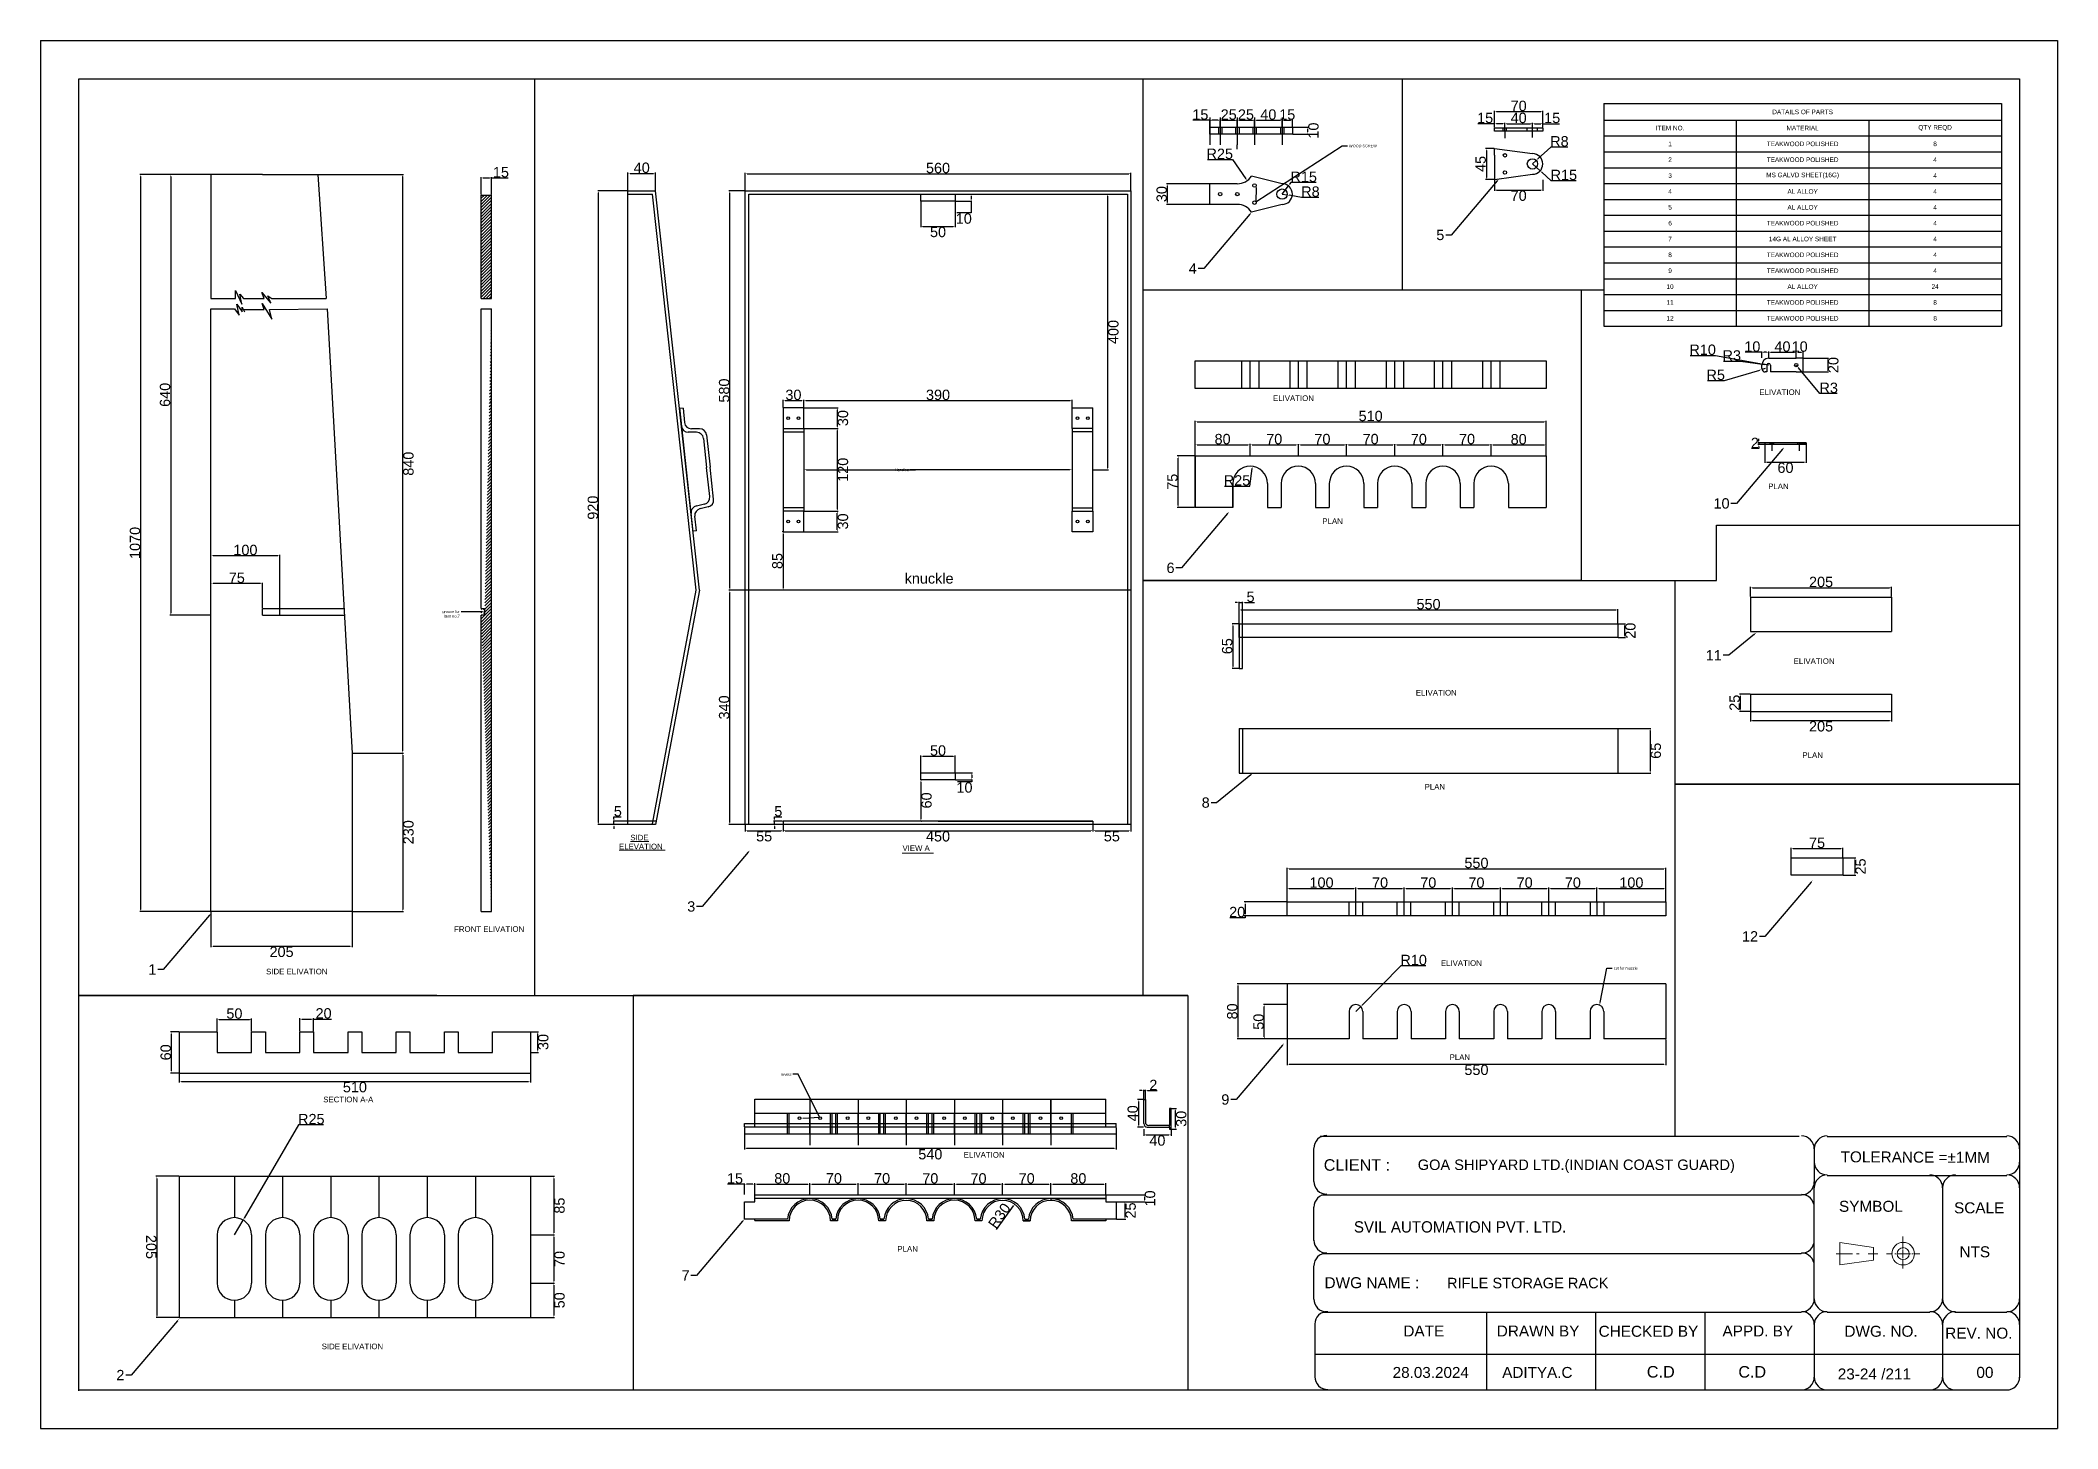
# Model space of a CAD drawing. Header units: millimetres. Extents: x -3009 to 55097, y -2803 to 5841.
# Drawn here: x 33757 to 36687, y -1701 to 314 of the extents above; entities that cross this region are included whole.
import ezdxf
from ezdxf import colors
from ezdxf.entities.mleader import LeaderData, LeaderLine
from ezdxf.math import Vec2, Vec3

# ---------------------------------------------------------------- set-up
doc = ezdxf.new("R2010")
doc.units = ezdxf.units.MM
for name, color, linetype in [('DIM', 10, 'Continuous'), ('HATCH 252', 7, 'Continuous'), ('PDF2_Geometry', 7, 'Continuous'), ('PDF2_Text', 7, 'Continuous'), ('PDF_PDF_PDF_line', 7, 'Continuous'), ('PDF_Text', 7, 'Continuous'), ('SC', 5, 'Continuous')]:
    doc.layers.add(name, color=color, linetype=linetype)
doc.layers.add('PDF_PDF_PDF_NAME PLATE', color=230, linetype='Continuous', true_color=0xff007f)
doc.styles.add('MtXpl_Vineta_BT', font='vinet.ttf')
doc.styles.add('PDF ArialMT', font='arial.ttf')
doc.styles.add('PDF F1', font='arial.ttf')
doc.styles.get("Standard").update_dxf_attribs({"font": 'arial.ttf', "height": 15})
doc.dimstyles.new('DIM', dxfattribs={"dimtxt": 15, "dimasz": 3, "dimexe": 1.25, "dimexo": 0.625, "dimtad": 2, "dimtoh": 1, "dimdec": 0, "dimtxsty": 'Standard', "dimcen": 2.5, "dimclrd": 1, "dimclre": 4, "dimclrt": 1, "dimadec": 0, "dimazin": 0, "dimtfac": 1, "dimtdec": 0, "dimtmove": 0, "dimatfit": 3, "dimfxl": 1, "dimtfillclr": 4, "dimarcsym": 0})

msp = doc.modelspace()

# ---------------------------------------------------------------- texts
for s, height, p in [(' ELIVATION', 8.15, (35544.2, -209.6)), ('ELIVATION', 8.15, (36253.8, -200.9)), ('PLAN', 8.15, (36266.6, -337.5)), ('PLAN', 8.15, (35619.1, -388.1)), ('ELIVATION', 8.15, (36303.5, -591.2)), ('ELIVATION', 8.15, (35754.8, -637.1)), ('PLAN', 8.15, (36316.3, -727.7)), ('PLAN', 8.15, (35767.6, -773.7)), ('FRONT ELIVATION', 8.151, (34358, -980.2)), ('ELIVATION', 8.15, (35791.2, -1029.6)), ('SIDE ELIVATION', 8.151, (34085, -1041.9)), ('PLAN', 8.15, (35803.9, -1166.2)), ('SECTION A-A', 8.151, (34168, -1227.6)), ('ELIVATION', 8.15, (35098.1, -1308)), ('PLAN', 8.15, (35001.9, -1444.6)), ('SIDE ELIVATION', 8.151, (34165.8, -1586.1))]:
    msp.add_text(s, height=height).set_placement(p)
at = {"layer": 'PDF2_Text', "char_height": 8.09, "attachment_point": 4, "style": 'PDF F1'}
for s, insert in [('SIDE', (34614.1, -843.4)), ('ELEVATION', (34597.6, -856.4)), ('VIEW A', (35009.3, -858.6))]:
    msp.add_mtext(s, dxfattribs=dict(at, insert=insert))
at = {"layer": 'PDF_Text', "color": 192, "true_color": 0x5c00b8, "style": 'PDF ArialMT'}
for s, height, p in [('CLIENT :', 16.75, (35621.1, -1327)), ('SYMBOL', 15.94, (36369.4, -1386.6)), ('SCALE', 15.94, (36536.5, -1388.8)), ('DATE', 15.94, (35736.7, -1567.6)), ('DRAWN BY', 15.94, (35872.4, -1567.6)), ('CHECKED BY', 15.94, (36020.3, -1568)), ('APPD. BY', 15.94, (36200.2, -1567.6)), ('DWG. NO.', 15.94, (36377.3, -1568)), ('REV. NO.', 15.94, (36523.7, -1570.7))]:
    msp.add_text(s, height=height, dxfattribs=at).set_placement(p)
at = {"layer": 'PDF_Text', "color": 213, "true_color": 0xc16edd, "style": 'PDF ArialMT'}
for s, height, p in [('GOA SHIPYARD LTD.(INDIAN COAST GUARD)', 15.178, (35757.6, -1325.9)), ('.', 15.2, (35761.2, -1325.8)), ('NTS', 15.94, (36544.4, -1452.6)), ('DWG NAME :', 15.98, (35622.2, -1497.5)), ('RIFLE STORAGE RACK', 15.178, (35800.1, -1497.6)), ('C.D', 16.85, (36090.3, -1627.3)), ('C.D', 16.75, (36223.3, -1627.3)), ('28.03.2024', 15.84, (35721.2, -1627.7)), ('ADITYA.C', 15.84, (35880.3, -1627.7)), ('23-24 /211', 15.94, (36367.6, -1630)), ('00', 15.94, (36569, -1627.7))]:
    msp.add_text(s, height=height, dxfattribs=at).set_placement(p)
at = {"layer": 'PDF_Text', "color": 192, "true_color": 0x5c00b8, "style": 'PDF ArialMT'}
msp.add_text('TOLERANCE =±1MM', height=15.937, rotation=359.7639, dxfattribs=at).set_placement((36371.7, -1314.7))
at = {"layer": 'PDF_Text', "color": 94, "true_color": 0x009500, "style": 'MtXpl_Vineta_BT'}
msp.add_text('SVIL AUTOMATION PVT. LTD.', height=16.407, dxfattribs=at).set_placement((35664.9, -1416.7))
at = {"layer": 'SC', "insert": (35012.4, -459.6), "char_height": 15, "attachment_point": 1}
msp.add_mtext_dynamic_manual_height_columns('knuckle', width=178.712, gutter_width=75, heights=[0], dxfattribs=at)

# ---------------------------------------------------------------- blocks, each defined once
blk = doc.blocks.new('*T367')
at = {"layer": 'SC', "color": 0, "linetype": 'ByBlock', "lineweight": -2, "transparency": 16777216}
for p, q in [((0, 0), (577.3, 0)), ((0, 0), (0, -323.1)), ((577.3, 0), (577.3, -323.1)), ((0, -23.9), (577.3, -23.9)), ((192.4, -23.9), (192.4, -323.1)), ((384.9, -23.9), (384.9, -323.1)), ((0, -46.9), (577.3, -46.9)), ((0, -69.9), (577.3, -69.9)), ((0, -93), (577.3, -93)), ((0, -116), (577.3, -116)), ((0, -139), (577.3, -139)), ((0, -162), (577.3, -162)), ((0, -185), (577.3, -185)), ((0, -208), (577.3, -208)), ((0, -231.1), (577.3, -231.1)), ((0, -254.1), (577.3, -254.1)), ((0, -277.1), (577.3, -277.1)), ((0, -300.1), (577.3, -300.1)), ((0, -323.1), (577.3, -323.1))]:
    blk.add_line(p, q, dxfattribs=at)
at = {"layer": 'SC', "color": 0, "transparency": 16777216, "attachment_point": 5}
for s, insert, char_height, width in [('DATAILS OF PARTS', (288.7, -12), 6.681, 576.004), ('ITEM NO.', (96.2, -35.4), 6.68, 191.111), ('1', (96.2, -58.4), 6.68, 191.111), ('TEAKWOOD POLISHED', (288.7, -58.4), 6.681, 191.111), ('MATERIAL', (288.7, -35.4), 6.68, 191.111), ('QTY REQD', (481.1, -35.4), 6.68, 191.111), ('8', (481.1, -58.4), 6.68, 191.111), ('2', (96.2, -81.4), 6.68, 191.111), ('TEAKWOOD POLISHED', (288.7, -81.4), 6.681, 191.111), ('4', (481.1, -81.4), 6.68, 191.111), ('3', (96.2, -104.5), 6.68, 191.111), ('MS GALVD SHEET(16G)', (288.7, -104.5), 6.681, 191.111), ('4', (481.1, -104.5), 6.68, 191.111), ('4', (96.2, -127.5), 6.68, 191.111), ('AL ALLOY', (288.7, -127.5), 6.68, 191.111), ('4', (481.1, -127.5), 6.68, 191.111), ('5', (96.2, -150.5), 6.68, 191.111), ('6', (96.2, -173.5), 6.68, 191.111), ('TEAKWOOD POLISHED', (288.7, -173.5), 6.681, 191.111), ('AL ALLOY', (288.7, -150.5), 6.68, 191.111), ('4', (481.1, -150.5), 6.68, 191.111), ('4', (481.1, -173.5), 6.68, 191.111), ('7', (96.2, -196.5), 6.68, 191.111), ('14G AL ALLOY SHEET', (288.7, -196.5), 6.681, 191.111), ('4', (481.1, -196.5), 6.68, 191.111), ('8', (96.2, -219.5), 6.68, 191.111), ('TEAKWOOD POLISHED', (288.7, -219.5), 6.681, 191.111), ('4', (481.1, -219.5), 6.68, 191.111), ('10', (96.2, -265.6), 6.68, 191.111), ('9', (96.2, -242.6), 6.68, 191.111), ('TEAKWOOD POLISHED', (288.7, -242.6), 6.681, 191.111), ('AL ALLOY', (288.7, -265.6), 6.68, 191.111), ('24', (481.1, -265.6), 6.68, 191.111), ('4', (481.1, -242.6), 6.68, 191.111), ('11', (96.2, -288.6), 6.68, 191.111), ('TEAKWOOD POLISHED', (288.7, -288.6), 6.681, 191.111), ('8', (481.1, -288.6), 6.68, 191.111), ('12', (96.2, -311.6), 6.68, 191.111), ('TEAKWOOD POLISHED', (288.7, -311.6), 6.681, 191.111), ('8', (481.1, -311.6), 6.68, 191.111)]:
    blk.add_mtext(s, dxfattribs=dict(at, insert=insert, char_height=char_height, width=width))
blk = doc.blocks.new('*D414')
at = {"layer": 'Defpoints', "color": 0, "transparency": 16777216}
for p in [(34005, 119.4), (33946.6, -520.6), (34005, -520.6)]:
    blk.add_point(p, dxfattribs=at)
at = {"layer": 'DIM', "color": 4, "lineweight": -2, "transparency": 16777216}
for p, q in [((34004.3, 119.4), (33945.4, 119.4)), ((34004.3, -520.6), (33945.4, -520.6))]:
    blk.add_line(p, q, dxfattribs=at)
at = {"layer": 'DIM', "color": 1, "lineweight": -2, "transparency": 16777216}
blk.add_line((33946.6, 116.4), (33946.6, -517.6), dxfattribs=at)
at = {"layer": 'DIM', "color": 1, "transparency": 16777216}
for points in [[(33946.1, 116.4), (33947.1, 116.4), (33946.6, 119.4)], [(33946.1, -517.6), (33947.1, -517.6), (33946.6, -520.6)]]:
    blk.add_solid(points, dxfattribs=at)
at = {"layer": 'DIM', "color": 1, "transparency": 16777216, "insert": (33938.3, -200.6), "char_height": 15, "attachment_point": 5, "rotation": 90}
blk.add_mtext('640', dxfattribs=at)
blk = doc.blocks.new('*D415')
at = {"layer": 'Defpoints', "color": 0, "transparency": 16777216}
for p in [(34160, 119.4), (34283.5, 119.4), (34210, -720.6)]:
    blk.add_point(p, dxfattribs=at)
at = {"layer": 'DIM', "color": 4, "lineweight": -2, "transparency": 16777216}
for p, q in [((34160.6, 119.4), (34284.7, 119.4)), ((34210.6, -720.6), (34284.7, -720.6))]:
    blk.add_line(p, q, dxfattribs=at)
at = {"layer": 'DIM', "color": 1, "lineweight": -2, "transparency": 16777216}
blk.add_line((34283.5, -717.6), (34283.5, 116.4), dxfattribs=at)
at = {"layer": 'DIM', "color": 1, "transparency": 16777216}
for points in [[(34283, 116.4), (34284, 116.4), (34283.5, 119.4)], [(34283, -717.6), (34284, -717.6), (34283.5, -720.6)]]:
    blk.add_solid(points, dxfattribs=at)
at = {"layer": 'DIM', "color": 1, "transparency": 16777216, "insert": (34291.8, -300.6), "char_height": 15, "attachment_point": 5, "rotation": 90}
blk.add_mtext('840', dxfattribs=at)
blk = doc.blocks.new('*D416')
at = {"layer": 'Defpoints', "color": 0, "transparency": 16777216}
for p in [(34210, -720.6), (34210, -950.6), (34283.5, -950.6)]:
    blk.add_point(p, dxfattribs=at)
at = {"layer": 'DIM', "color": 4, "lineweight": -2, "transparency": 16777216}
for p, q in [((34210.6, -720.6), (34284.7, -720.6)), ((34210.6, -950.6), (34284.7, -950.6))]:
    blk.add_line(p, q, dxfattribs=at)
at = {"layer": 'DIM', "color": 1, "lineweight": -2, "transparency": 16777216}
blk.add_line((34283.5, -723.6), (34283.5, -947.6), dxfattribs=at)
at = {"layer": 'DIM', "color": 1, "transparency": 16777216}
for points in [[(34283, -723.6), (34284, -723.6), (34283.5, -720.6)], [(34283, -947.6), (34284, -947.6), (34283.5, -950.6)]]:
    blk.add_solid(points, dxfattribs=at)
at = {"layer": 'DIM', "color": 1, "transparency": 16777216, "insert": (34291.8, -835.6), "char_height": 15, "attachment_point": 5, "rotation": 90}
blk.add_mtext('230', dxfattribs=at)
blk = doc.blocks.new('*D417')
at = {"layer": 'Defpoints', "color": 0, "transparency": 16777216}
for p in [(34005, -950.6), (34210, -950.6), (34210, -1001)]:
    blk.add_point(p, dxfattribs=at)
at = {"layer": 'DIM', "color": 4, "lineweight": -2, "transparency": 16777216}
for p, q in [((34005, -951.3), (34005, -1002.3)), ((34210, -951.3), (34210, -1002.3))]:
    blk.add_line(p, q, dxfattribs=at)
at = {"layer": 'DIM', "color": 1, "lineweight": -2, "transparency": 16777216}
blk.add_line((34008, -1001), (34207, -1001), dxfattribs=at)
at = {"layer": 'DIM', "color": 1, "transparency": 16777216}
for points in [[(34008, -1000.5), (34008, -1001.5), (34005, -1001)], [(34207, -1000.5), (34207, -1001.5), (34210, -1001)]]:
    blk.add_solid(points, dxfattribs=at)
at = {"layer": 'DIM', "color": 1, "transparency": 16777216, "insert": (34107.5, -1009.3), "char_height": 15, "attachment_point": 5}
blk.add_mtext('205', dxfattribs=at)
blk = doc.blocks.new('*D418')
at = {"layer": 'Defpoints', "color": 0, "transparency": 16777216}
for p in [(34005, -474.5), (34005, -510.6), (34080, -510.6)]:
    blk.add_point(p, dxfattribs=at)
at = {"layer": 'DIM', "color": 4, "lineweight": -2, "transparency": 16777216}
for p, q in [((34005, -510), (34005, -473.3)), ((34080, -510), (34080, -473.3))]:
    blk.add_line(p, q, dxfattribs=at)
at = {"layer": 'DIM', "color": 1, "lineweight": -2, "transparency": 16777216}
blk.add_line((34077, -474.5), (34008, -474.5), dxfattribs=at)
at = {"layer": 'DIM', "color": 1, "transparency": 16777216}
for points in [[(34008, -474), (34008, -475), (34005, -474.5)], [(34077, -474), (34077, -475), (34080, -474.5)]]:
    blk.add_solid(points, dxfattribs=at)
at = {"layer": 'DIM', "color": 1, "transparency": 16777216, "insert": (34042.5, -466.3), "char_height": 15, "attachment_point": 5}
blk.add_mtext('75', dxfattribs=at)
blk = doc.blocks.new('*D419')
at = {"layer": 'Defpoints', "color": 0, "transparency": 16777216}
for p in [(34005, -434.2), (34005, -510.6), (34105, -510.6)]:
    blk.add_point(p, dxfattribs=at)
at = {"layer": 'DIM', "color": 4, "lineweight": -2, "transparency": 16777216}
for p, q in [((34005, -510), (34005, -432.9)), ((34105, -510), (34105, -432.9))]:
    blk.add_line(p, q, dxfattribs=at)
at = {"layer": 'DIM', "color": 1, "lineweight": -2, "transparency": 16777216}
blk.add_line((34102, -434.2), (34008, -434.2), dxfattribs=at)
at = {"layer": 'DIM', "color": 1, "transparency": 16777216}
for points in [[(34008, -433.7), (34008, -434.7), (34005, -434.2)], [(34102, -433.7), (34102, -434.7), (34105, -434.2)]]:
    blk.add_solid(points, dxfattribs=at)
at = {"layer": 'DIM', "color": 1, "transparency": 16777216, "insert": (34055, -425.9), "char_height": 15, "attachment_point": 5}
blk.add_mtext('100', dxfattribs=at)
blk = doc.blocks.new('*D420')
at = {"layer": 'Defpoints', "color": 0, "transparency": 16777216}
for p in [(34397.4, 89.4), (34412.4, 114.2), (34412.4, 89.4)]:
    blk.add_point(p, dxfattribs=at)
at = {"layer": 'DIM', "color": 4, "lineweight": -2, "transparency": 16777216}
for p, q in [((34397.4, 90), (34397.4, 115.5)), ((34412.4, 90), (34412.4, 115.5))]:
    blk.add_line(p, q, dxfattribs=at)
at = {"layer": 'DIM', "color": 1, "lineweight": -2, "transparency": 16777216}
for p, q in [((34400.4, 114.2), (34409.4, 114.2)), ((34412.4, 114.2), (34436.8, 114.2))]:
    blk.add_line(p, q, dxfattribs=at)
at = {"layer": 'DIM', "color": 1, "transparency": 16777216}
for points in [[(34400.4, 114.7), (34400.4, 113.7), (34397.4, 114.2)], [(34409.4, 114.7), (34409.4, 113.7), (34412.4, 114.2)]]:
    blk.add_solid(points, dxfattribs=at)
at = {"layer": 'DIM', "color": 1, "transparency": 16777216, "insert": (34426.1, 122.5), "char_height": 15, "attachment_point": 5}
blk.add_mtext('15', dxfattribs=at)
blk = doc.blocks.new('*D421')
at = {"layer": 'Defpoints', "color": 0, "transparency": 16777216}
for p in [(34469, -1335.1), (34469, -1420.1), (34502.9, -1420.1)]:
    blk.add_point(p, dxfattribs=at)
at = {"layer": 'DIM', "color": 4, "lineweight": -2, "transparency": 16777216}
for p, q in [((34469.6, -1335.1), (34504.1, -1335.1)), ((34469.6, -1420.1), (34504.1, -1420.1))]:
    blk.add_line(p, q, dxfattribs=at)
at = {"layer": 'DIM', "color": 1, "lineweight": -2, "transparency": 16777216}
blk.add_line((34502.9, -1338.1), (34502.9, -1417.1), dxfattribs=at)
at = {"layer": 'DIM', "color": 1, "transparency": 16777216}
for points in [[(34502.4, -1338.1), (34503.4, -1338.1), (34502.9, -1335.1)], [(34502.4, -1417.1), (34503.4, -1417.1), (34502.9, -1420.1)]]:
    blk.add_solid(points, dxfattribs=at)
at = {"layer": 'DIM', "color": 1, "transparency": 16777216, "insert": (34511.2, -1377.6), "char_height": 15, "attachment_point": 5, "rotation": 90}
blk.add_mtext('85', dxfattribs=at)
blk = doc.blocks.new('*D369')
at = {"layer": 'Defpoints', "color": 0, "transparency": 16777216}
for p in [(34469, -1420.1), (34469, -1490.1), (34502.9, -1490.1)]:
    blk.add_point(p, dxfattribs=at)
at = {"layer": 'DIM', "color": 4, "lineweight": -2, "transparency": 16777216}
for p, q in [((34469.6, -1420.1), (34504.1, -1420.1)), ((34469.6, -1490.1), (34504.1, -1490.1))]:
    blk.add_line(p, q, dxfattribs=at)
at = {"layer": 'DIM', "color": 1, "lineweight": -2, "transparency": 16777216}
blk.add_line((34502.9, -1423.1), (34502.9, -1487.1), dxfattribs=at)
at = {"layer": 'DIM', "color": 1, "transparency": 16777216}
for points in [[(34502.4, -1423.1), (34503.4, -1423.1), (34502.9, -1420.1)], [(34502.4, -1487.1), (34503.4, -1487.1), (34502.9, -1490.1)]]:
    blk.add_solid(points, dxfattribs=at)
at = {"layer": 'DIM', "color": 1, "transparency": 16777216, "insert": (34511.2, -1455.1), "char_height": 15, "attachment_point": 5, "rotation": 90}
blk.add_mtext('70', dxfattribs=at)
blk = doc.blocks.new('*D422')
at = {"layer": 'Defpoints', "color": 0, "transparency": 16777216}
for p in [(34469, -1490.1), (34469, -1540.1), (34502.9, -1540.1)]:
    blk.add_point(p, dxfattribs=at)
at = {"layer": 'DIM', "color": 4, "lineweight": -2, "transparency": 16777216}
for p, q in [((34469.6, -1490.1), (34504.1, -1490.1)), ((34469.6, -1540.1), (34504.1, -1540.1))]:
    blk.add_line(p, q, dxfattribs=at)
at = {"layer": 'DIM', "color": 1, "lineweight": -2, "transparency": 16777216}
blk.add_line((34502.9, -1493.1), (34502.9, -1537.1), dxfattribs=at)
at = {"layer": 'DIM', "color": 1, "transparency": 16777216}
for points in [[(34502.4, -1493.1), (34503.4, -1493.1), (34502.9, -1490.1)], [(34502.4, -1537.1), (34503.4, -1537.1), (34502.9, -1540.1)]]:
    blk.add_solid(points, dxfattribs=at)
at = {"layer": 'DIM', "color": 1, "transparency": 16777216, "insert": (34511.2, -1515.1), "char_height": 15, "attachment_point": 5, "rotation": 90}
blk.add_mtext('50', dxfattribs=at)
blk = doc.blocks.new('*D370')
at = {"layer": 'Defpoints', "color": 0, "transparency": 16777216}
for p in [(34051.6, -1398.5), (34039, -1420.1)]:
    blk.add_point(p, dxfattribs=at)
at = {"layer": 'DIM', "color": 1, "lineweight": -2, "transparency": 16777216}
for p, q in [((34132.1, -1260.4), (34053.1, -1395.9)), ((34168.6, -1260.4), (34132.1, -1260.4)), ((34039, -1420.1), (34051.6, -1398.5))]:
    blk.add_line(p, q, dxfattribs=at)
at = {"layer": 'DIM', "color": 1, "transparency": 16777216}
blk.add_solid([(34052.7, -1395.6), (34053.5, -1396.1), (34051.6, -1398.5)], dxfattribs=at)
at = {"layer": 'DIM', "color": 1, "transparency": 16777216, "insert": (34150.7, -1252.1), "char_height": 15, "attachment_point": 5}
blk.add_mtext('R25', dxfattribs=at)
blk = doc.blocks.new('*D404')
at = {"layer": 'Defpoints', "color": 0, "transparency": 16777216}
for p in [(34835.9, -219.4), (34865.9, -208.9), (34865.9, -219.4)]:
    blk.add_point(p, dxfattribs=at)
at = {"layer": 'DIM', "color": 4, "lineweight": -2, "transparency": 16777216}
for p, q in [((34835.9, -218.8), (34835.9, -207.7)), ((34865.9, -218.8), (34865.9, -207.7))]:
    blk.add_line(p, q, dxfattribs=at)
at = {"layer": 'DIM', "color": 1, "lineweight": -2, "transparency": 16777216}
blk.add_line((34838.9, -208.9), (34862.9, -208.9), dxfattribs=at)
at = {"layer": 'DIM', "color": 1, "transparency": 16777216}
for points in [[(34838.9, -208.4), (34838.9, -209.4), (34835.9, -208.9)], [(34862.9, -208.4), (34862.9, -209.4), (34865.9, -208.9)]]:
    blk.add_solid(points, dxfattribs=at)
at = {"layer": 'DIM', "color": 1, "transparency": 16777216, "insert": (34850.9, -200.7), "char_height": 15, "attachment_point": 5}
blk.add_mtext('30', dxfattribs=at)
blk = doc.blocks.new('*D405')
at = {"layer": 'Defpoints', "color": 0, "transparency": 16777216}
for p in [(34865.9, -249.4), (34865.9, -369.4), (34914.6, -369.4)]:
    blk.add_point(p, dxfattribs=at)
at = {"layer": 'DIM', "color": 4, "lineweight": -2, "transparency": 16777216}
for p, q in [((34866.5, -249.4), (34915.8, -249.4)), ((34866.5, -369.4), (34915.8, -369.4))]:
    blk.add_line(p, q, dxfattribs=at)
at = {"layer": 'DIM', "color": 1, "lineweight": -2, "transparency": 16777216}
blk.add_line((34914.6, -252.4), (34914.6, -366.4), dxfattribs=at)
at = {"layer": 'DIM', "color": 1, "transparency": 16777216}
for points in [[(34914.1, -252.4), (34915.1, -252.4), (34914.6, -249.4)], [(34914.1, -366.4), (34915.1, -366.4), (34914.6, -369.4)]]:
    blk.add_solid(points, dxfattribs=at)
at = {"layer": 'DIM', "color": 1, "transparency": 16777216, "insert": (34922.9, -309.4), "char_height": 15, "attachment_point": 5, "rotation": 90}
blk.add_mtext('120', dxfattribs=at)
blk = doc.blocks.new('*D406')
at = {"layer": 'Defpoints', "color": 0, "transparency": 16777216}
for p in [(34865.9, -369.4), (34914.6, -369.4), (34865.9, -399.4)]:
    blk.add_point(p, dxfattribs=at)
at = {"layer": 'DIM', "color": 4, "lineweight": -2, "transparency": 16777216}
for p, q in [((34866.5, -369.4), (34915.8, -369.4)), ((34866.5, -399.4), (34915.8, -399.4))]:
    blk.add_line(p, q, dxfattribs=at)
at = {"layer": 'DIM', "color": 1, "lineweight": -2, "transparency": 16777216}
blk.add_line((34914.6, -396.4), (34914.6, -372.4), dxfattribs=at)
at = {"layer": 'DIM', "color": 1, "transparency": 16777216}
for points in [[(34914.1, -372.4), (34915.1, -372.4), (34914.6, -369.4)], [(34914.1, -396.4), (34915.1, -396.4), (34914.6, -399.4)]]:
    blk.add_solid(points, dxfattribs=at)
at = {"layer": 'DIM', "color": 1, "transparency": 16777216, "insert": (34922.9, -384.4), "char_height": 15, "attachment_point": 5, "rotation": 90}
blk.add_mtext('30', dxfattribs=at)
blk = doc.blocks.new('*D407')
at = {"layer": 'Defpoints', "color": 0, "transparency": 16777216}
for p in [(34865.9, -219.4), (35255.9, -208.9), (35255.9, -219.4)]:
    blk.add_point(p, dxfattribs=at)
at = {"layer": 'DIM', "color": 4, "lineweight": -2, "transparency": 16777216}
for p, q in [((34865.9, -218.8), (34865.9, -207.7)), ((35255.9, -218.8), (35255.9, -207.7))]:
    blk.add_line(p, q, dxfattribs=at)
at = {"layer": 'DIM', "color": 1, "lineweight": -2, "transparency": 16777216}
blk.add_line((34868.9, -208.9), (35252.9, -208.9), dxfattribs=at)
at = {"layer": 'DIM', "color": 1, "transparency": 16777216}
for points in [[(34868.9, -208.4), (34868.9, -209.4), (34865.9, -208.9)], [(35252.9, -208.4), (35252.9, -209.4), (35255.9, -208.9)]]:
    blk.add_solid(points, dxfattribs=at)
at = {"layer": 'DIM', "color": 1, "transparency": 16777216, "insert": (35060.9, -200.7), "char_height": 15, "attachment_point": 5}
blk.add_mtext('390', dxfattribs=at)
blk = doc.blocks.new('*D368')
at = {"layer": 'Defpoints', "color": 0, "transparency": 16777216}
for p in [(34865.9, -219.4), (34865.9, -249.4), (34914.6, -249.4)]:
    blk.add_point(p, dxfattribs=at)
at = {"layer": 'DIM', "color": 4, "lineweight": -2, "transparency": 16777216}
for p, q in [((34866.5, -219.4), (34915.8, -219.4)), ((34866.5, -249.4), (34915.8, -249.4))]:
    blk.add_line(p, q, dxfattribs=at)
at = {"layer": 'DIM', "color": 1, "lineweight": -2, "transparency": 16777216}
blk.add_line((34914.6, -222.4), (34914.6, -246.4), dxfattribs=at)
at = {"layer": 'DIM', "color": 1, "transparency": 16777216}
for points in [[(34914.1, -222.4), (34915.1, -222.4), (34914.6, -219.4)], [(34914.1, -246.4), (34915.1, -246.4), (34914.6, -249.4)]]:
    blk.add_solid(points, dxfattribs=at)
at = {"layer": 'DIM', "color": 1, "transparency": 16777216, "insert": (34922.9, -234.4), "char_height": 15, "attachment_point": 5, "rotation": 90}
blk.add_mtext('30', dxfattribs=at)
blk = doc.blocks.new('*D408')
at = {"layer": 'Defpoints', "color": 0, "transparency": 16777216}
for p in [(35340.9, 120.4), (34780.9, 95.6), (35340.9, 95.6)]:
    blk.add_point(p, dxfattribs=at)
at = {"layer": 'DIM', "color": 4, "lineweight": -2, "transparency": 16777216}
for p, q in [((34780.9, 96.2), (34780.9, 121.6)), ((35340.9, 96.2), (35340.9, 121.6))]:
    blk.add_line(p, q, dxfattribs=at)
at = {"layer": 'DIM', "color": 1, "lineweight": -2, "transparency": 16777216}
blk.add_line((34783.9, 120.4), (35337.9, 120.4), dxfattribs=at)
at = {"layer": 'DIM', "color": 1, "transparency": 16777216}
for points in [[(34783.9, 120.9), (34783.9, 119.9), (34780.9, 120.4)], [(35337.9, 120.9), (35337.9, 119.9), (35340.9, 120.4)]]:
    blk.add_solid(points, dxfattribs=at)
at = {"layer": 'DIM', "color": 1, "transparency": 16777216, "insert": (35060.9, 128.6), "char_height": 15, "attachment_point": 5}
blk.add_mtext('560', dxfattribs=at)
blk = doc.blocks.new('*D409')
at = {"layer": 'Defpoints', "color": 0, "transparency": 16777216}
for p in [(35035.9, 80.6), (35085.9, 80.6), (35085.9, 44)]:
    blk.add_point(p, dxfattribs=at)
at = {"layer": 'DIM', "color": 4, "lineweight": -2, "transparency": 16777216}
for p, q in [((35035.9, 80), (35035.9, 42.7)), ((35085.9, 80), (35085.9, 42.7))]:
    blk.add_line(p, q, dxfattribs=at)
at = {"layer": 'DIM', "color": 1, "lineweight": -2, "transparency": 16777216}
blk.add_line((35038.9, 44), (35082.9, 44), dxfattribs=at)
at = {"layer": 'DIM', "color": 1, "transparency": 16777216}
for points in [[(35038.9, 44.5), (35038.9, 43.5), (35035.9, 44)], [(35082.9, 44.5), (35082.9, 43.5), (35085.9, 44)]]:
    blk.add_solid(points, dxfattribs=at)
at = {"layer": 'DIM', "color": 1, "transparency": 16777216, "insert": (35060.9, 35.7), "char_height": 15, "attachment_point": 5}
blk.add_mtext('50', dxfattribs=at)
blk = doc.blocks.new('*D410')
at = {"layer": 'Defpoints', "color": 0, "transparency": 16777216}
for p in [(35085.9, 90.6), (35085.9, 80.6), (35108.9, 80.6)]:
    blk.add_point(p, dxfattribs=at)
at = {"layer": 'DIM', "color": 4, "lineweight": -2, "transparency": 16777216}
for p, q in [((35086.5, 90.6), (35110.1, 90.6)), ((35086.5, 80.6), (35110.1, 80.6))]:
    blk.add_line(p, q, dxfattribs=at)
at = {"layer": 'DIM', "color": 1, "lineweight": -2, "transparency": 16777216}
for p, q in [((35108.9, 63.5), (35088.2, 63.5)), ((35108.9, 87.6), (35108.9, 83.6)), ((35108.9, 80.6), (35108.9, 63.5))]:
    blk.add_line(p, q, dxfattribs=at)
at = {"layer": 'DIM', "color": 1, "transparency": 16777216}
for points in [[(35108.4, 87.6), (35109.4, 87.6), (35108.9, 90.6)], [(35108.4, 83.6), (35109.4, 83.6), (35108.9, 80.6)]]:
    blk.add_solid(points, dxfattribs=at)
at = {"layer": 'DIM', "color": 1, "transparency": 16777216, "insert": (35098.3, 55.2), "char_height": 15, "attachment_point": 5}
blk.add_mtext('10', dxfattribs=at)
blk = doc.blocks.new('*D411')
at = {"layer": 'Defpoints', "color": 0, "transparency": 16777216}
for p in [(34780.9, -824.4), (34835.9, -824.4), (34835.9, -833.3)]:
    blk.add_point(p, dxfattribs=at)
at = {"layer": 'DIM', "color": 4, "lineweight": -2, "transparency": 16777216}
for p, q in [((34780.9, -825), (34780.9, -834.5)), ((34835.9, -825), (34835.9, -834.5))]:
    blk.add_line(p, q, dxfattribs=at)
at = {"layer": 'DIM', "color": 1, "lineweight": -2, "transparency": 16777216}
blk.add_line((34783.9, -833.3), (34832.9, -833.3), dxfattribs=at)
at = {"layer": 'DIM', "color": 1, "transparency": 16777216}
for points in [[(34783.9, -832.8), (34783.9, -833.8), (34780.9, -833.3)], [(34832.9, -832.8), (34832.9, -833.8), (34835.9, -833.3)]]:
    blk.add_solid(points, dxfattribs=at)
at = {"layer": 'DIM', "color": 1, "transparency": 16777216, "insert": (34808.4, -841.5), "char_height": 15, "attachment_point": 5}
blk.add_mtext('55', dxfattribs=at)
blk = doc.blocks.new('*D412')
at = {"layer": 'Defpoints', "color": 0, "transparency": 16777216}
for p in [(34835.9, -824.4), (35285.9, -824.4), (35285.9, -833.3)]:
    blk.add_point(p, dxfattribs=at)
at = {"layer": 'DIM', "color": 4, "lineweight": -2, "transparency": 16777216}
for p, q in [((34835.9, -825), (34835.9, -834.5)), ((35285.9, -825), (35285.9, -834.5))]:
    blk.add_line(p, q, dxfattribs=at)
at = {"layer": 'DIM', "color": 1, "lineweight": -2, "transparency": 16777216}
blk.add_line((34838.9, -833.3), (35282.9, -833.3), dxfattribs=at)
at = {"layer": 'DIM', "color": 1, "transparency": 16777216}
for points in [[(34838.9, -832.8), (34838.9, -833.8), (34835.9, -833.3)], [(35282.9, -832.8), (35282.9, -833.8), (35285.9, -833.3)]]:
    blk.add_solid(points, dxfattribs=at)
at = {"layer": 'DIM', "color": 1, "transparency": 16777216, "insert": (35060.9, -841.6), "char_height": 15, "attachment_point": 5}
blk.add_mtext('450', dxfattribs=at)
blk = doc.blocks.new('*D413')
at = {"layer": 'Defpoints', "color": 0, "transparency": 16777216}
for p in [(35285.9, -824.4), (35340.9, -824.4), (35340.9, -833.3)]:
    blk.add_point(p, dxfattribs=at)
at = {"layer": 'DIM', "color": 4, "lineweight": -2, "transparency": 16777216}
for p, q in [((35285.9, -825), (35285.9, -834.5)), ((35340.9, -825), (35340.9, -834.5))]:
    blk.add_line(p, q, dxfattribs=at)
at = {"layer": 'DIM', "color": 1, "lineweight": -2, "transparency": 16777216}
blk.add_line((35288.9, -833.3), (35337.9, -833.3), dxfattribs=at)
at = {"layer": 'DIM', "color": 1, "transparency": 16777216}
for points in [[(35288.9, -832.8), (35288.9, -833.8), (35285.9, -833.3)], [(35337.9, -832.8), (35337.9, -833.8), (35340.9, -833.3)]]:
    blk.add_solid(points, dxfattribs=at)
at = {"layer": 'DIM', "color": 1, "transparency": 16777216, "insert": (35313.4, -841.5), "char_height": 15, "attachment_point": 5}
blk.add_mtext('55', dxfattribs=at)
blk = doc.blocks.new('*D434')
at = {"layer": 'Defpoints', "color": 0, "transparency": 16777216}
for p in [(34590.3, -819.4), (34610.6, -819.4), (34610.6, -824.4)]:
    blk.add_point(p, dxfattribs=at)
at = {"layer": 'DIM', "color": 4, "lineweight": -2, "transparency": 16777216}
for p, q in [((34610, -819.4), (34589.1, -819.4)), ((34610, -824.4), (34589.1, -824.4))]:
    blk.add_line(p, q, dxfattribs=at)
at = {"layer": 'DIM', "color": 1, "lineweight": -2, "transparency": 16777216}
for p, q in [((34590.3, -816.4), (34590.3, -813.4)), ((34590.3, -813.4), (34600.9, -813.4)), ((34590.3, -824.4), (34590.3, -819.4)), ((34590.3, -827.4), (34590.3, -830.4))]:
    blk.add_line(p, q, dxfattribs=at)
at = {"layer": 'DIM', "color": 1, "transparency": 16777216}
for points in [[(34589.8, -816.4), (34590.8, -816.4), (34590.3, -819.4)], [(34589.8, -827.4), (34590.8, -827.4), (34590.3, -824.4)]]:
    blk.add_solid(points, dxfattribs=at)
at = {"layer": 'DIM', "color": 1, "transparency": 16777216, "insert": (34595.9, -805.2), "char_height": 15, "attachment_point": 5}
blk.add_mtext('5', dxfattribs=at)
blk = doc.blocks.new('*D435')
at = {"layer": 'Defpoints', "color": 0, "transparency": 16777216}
for p in [(34568, 95.6), (34610.6, 95.6), (34610.6, -824.4)]:
    blk.add_point(p, dxfattribs=at)
at = {"layer": 'DIM', "color": 4, "lineweight": -2, "transparency": 16777216}
for p, q in [((34610, 95.6), (34566.8, 95.6)), ((34610, -824.4), (34566.8, -824.4))]:
    blk.add_line(p, q, dxfattribs=at)
at = {"layer": 'DIM', "color": 1, "lineweight": -2, "transparency": 16777216}
blk.add_line((34568, -821.4), (34568, 92.6), dxfattribs=at)
at = {"layer": 'DIM', "color": 1, "transparency": 16777216}
for points in [[(34567.5, 92.6), (34568.5, 92.6), (34568, 95.6)], [(34567.5, -821.4), (34568.5, -821.4), (34568, -824.4)]]:
    blk.add_solid(points, dxfattribs=at)
at = {"layer": 'DIM', "color": 1, "transparency": 16777216, "insert": (34559.7, -364.4), "char_height": 15, "attachment_point": 5, "rotation": 90}
blk.add_mtext('920', dxfattribs=at)
blk = doc.blocks.new('*D436')
at = {"layer": 'Defpoints', "color": 0, "transparency": 16777216}
for p in [(35085.9, -725.3), (35035.9, -749.4), (35085.9, -749.4)]:
    blk.add_point(p, dxfattribs=at)
at = {"layer": 'DIM', "color": 4, "lineweight": -2, "transparency": 16777216}
for p, q in [((35035.9, -748.8), (35035.9, -724)), ((35085.9, -748.8), (35085.9, -724))]:
    blk.add_line(p, q, dxfattribs=at)
at = {"layer": 'DIM', "color": 1, "lineweight": -2, "transparency": 16777216}
blk.add_line((35038.9, -725.3), (35082.9, -725.3), dxfattribs=at)
at = {"layer": 'DIM', "color": 1, "transparency": 16777216}
for points in [[(35038.9, -724.8), (35038.9, -725.8), (35035.9, -725.3)], [(35082.9, -724.8), (35082.9, -725.8), (35085.9, -725.3)]]:
    blk.add_solid(points, dxfattribs=at)
at = {"layer": 'DIM', "color": 1, "transparency": 16777216, "insert": (35060.9, -717), "char_height": 15, "attachment_point": 5}
blk.add_mtext('50', dxfattribs=at)
blk = doc.blocks.new('*D437')
at = {"layer": 'Defpoints', "color": 0, "transparency": 16777216}
for p in [(35085.9, -749.4), (35085.9, -759.4), (35109.9, -759.4)]:
    blk.add_point(p, dxfattribs=at)
at = {"layer": 'DIM', "color": 4, "lineweight": -2, "transparency": 16777216}
for p, q in [((35086.5, -749.4), (35111.2, -749.4)), ((35086.5, -759.4), (35111.2, -759.4))]:
    blk.add_line(p, q, dxfattribs=at)
at = {"layer": 'DIM', "color": 1, "lineweight": -2, "transparency": 16777216}
for p, q in [((35109.9, -752.4), (35109.9, -756.4)), ((35109.9, -759.4), (35109.9, -762.4)), ((35109.9, -762.4), (35089.3, -762.4))]:
    blk.add_line(p, q, dxfattribs=at)
at = {"layer": 'DIM', "color": 1, "transparency": 16777216}
for points in [[(35109.4, -752.4), (35110.4, -752.4), (35109.9, -749.4)], [(35109.4, -756.4), (35110.4, -756.4), (35109.9, -759.4)]]:
    blk.add_solid(points, dxfattribs=at)
at = {"layer": 'DIM', "color": 1, "transparency": 16777216, "insert": (35099.3, -770.7), "char_height": 15, "attachment_point": 5}
blk.add_mtext('10', dxfattribs=at)
blk = doc.blocks.new('*D438')
at = {"layer": 'Defpoints', "color": 0, "transparency": 16777216}
for p in [(35035.9, -759.4), (35035.9, -819.4), (35035.9, -819.4)]:
    blk.add_point(p, dxfattribs=at)
at = {"layer": 'DIM', "color": 4, "lineweight": -2, "transparency": 16777216}
for p, q in [((35036.5, -759.4), (35037.1, -759.4)), ((35036.5, -819.4), (35037.1, -819.4))]:
    blk.add_line(p, q, dxfattribs=at)
at = {"layer": 'DIM', "color": 1, "lineweight": -2, "transparency": 16777216}
blk.add_line((35035.9, -762.4), (35035.9, -816.4), dxfattribs=at)
at = {"layer": 'DIM', "color": 1, "transparency": 16777216}
for points in [[(35035.4, -762.4), (35036.4, -762.4), (35035.9, -759.4)], [(35035.4, -816.4), (35036.4, -816.4), (35035.9, -819.4)]]:
    blk.add_solid(points, dxfattribs=at)
at = {"layer": 'DIM', "color": 1, "transparency": 16777216, "insert": (35044.2, -789.4), "char_height": 15, "attachment_point": 5, "rotation": 90}
blk.add_mtext('60', dxfattribs=at)
blk = doc.blocks.new('*D439')
at = {"layer": 'Defpoints', "color": 0, "transparency": 16777216}
for p in [(34650.6, 120.7), (34610.6, 95.6), (34650.6, 95.6)]:
    blk.add_point(p, dxfattribs=at)
at = {"layer": 'DIM', "color": 4, "lineweight": -2, "transparency": 16777216}
for p, q in [((34610.6, 96.2), (34610.6, 122)), ((34650.6, 96.2), (34650.6, 122))]:
    blk.add_line(p, q, dxfattribs=at)
at = {"layer": 'DIM', "color": 1, "lineweight": -2, "transparency": 16777216}
blk.add_line((34613.6, 120.7), (34647.6, 120.7), dxfattribs=at)
at = {"layer": 'DIM', "color": 1, "transparency": 16777216}
for points in [[(34613.6, 121.2), (34613.6, 120.2), (34610.6, 120.7)], [(34647.6, 121.2), (34647.6, 120.2), (34650.6, 120.7)]]:
    blk.add_solid(points, dxfattribs=at)
at = {"layer": 'DIM', "color": 1, "transparency": 16777216, "insert": (34630.6, 129), "char_height": 15, "attachment_point": 5}
blk.add_mtext('40', dxfattribs=at)
blk = doc.blocks.new('*D378')
at = {"layer": 'Defpoints', "color": 0, "transparency": 16777216}
for p in [(35307.3, 90.6), (35307.3, 90.6), (35285.9, -309.4)]:
    blk.add_point(p, dxfattribs=at)
at = {"layer": 'DIM', "color": 4, "lineweight": -2, "transparency": 16777216}
for p, q in [((35307.9, 90.6), (35308.6, 90.6)), ((35286.5, -309.4), (35308.6, -309.4))]:
    blk.add_line(p, q, dxfattribs=at)
at = {"layer": 'DIM', "color": 1, "lineweight": -2, "transparency": 16777216}
blk.add_line((35307.3, -306.4), (35307.3, 87.6), dxfattribs=at)
at = {"layer": 'DIM', "color": 1, "transparency": 16777216}
for points in [[(35306.8, 87.6), (35307.8, 87.6), (35307.3, 90.6)], [(35306.8, -306.4), (35307.8, -306.4), (35307.3, -309.4)]]:
    blk.add_solid(points, dxfattribs=at)
at = {"layer": 'DIM', "color": 1, "transparency": 16777216, "insert": (35315.6, -109.4), "char_height": 15, "attachment_point": 5, "rotation": 90}
blk.add_mtext('400', dxfattribs=at)
blk = doc.blocks.new('*D440')
at = {"layer": 'Defpoints', "color": 0, "transparency": 16777216}
for p in [(34758.6, -484.4), (34780.9, -484.4), (34780.9, -824.4)]:
    blk.add_point(p, dxfattribs=at)
at = {"layer": 'DIM', "color": 4, "lineweight": -2, "transparency": 16777216}
for p, q in [((34780.2, -484.4), (34757.3, -484.4)), ((34780.2, -824.4), (34757.3, -824.4))]:
    blk.add_line(p, q, dxfattribs=at)
at = {"layer": 'DIM', "color": 1, "lineweight": -2, "transparency": 16777216}
blk.add_line((34758.6, -821.4), (34758.6, -487.4), dxfattribs=at)
at = {"layer": 'DIM', "color": 1, "transparency": 16777216}
for points in [[(34758.1, -487.4), (34759.1, -487.4), (34758.6, -484.4)], [(34758.1, -821.4), (34759.1, -821.4), (34758.6, -824.4)]]:
    blk.add_solid(points, dxfattribs=at)
at = {"layer": 'DIM', "color": 1, "transparency": 16777216, "insert": (34750.3, -654.4), "char_height": 15, "attachment_point": 5, "rotation": 90}
blk.add_mtext('340', dxfattribs=at)
blk = doc.blocks.new('*D427')
at = {"layer": 'Defpoints', "color": 0, "transparency": 16777216}
for p in [(35455.6, 197.9), (35455.6, 188), (35470.6, 188)]:
    blk.add_point(p, dxfattribs=at)
at = {"layer": 'DIM', "color": 1, "lineweight": -2, "transparency": 16777216}
for p, q in [((35455.6, 197.9), (35431.2, 197.9)), ((35467.6, 197.9), (35458.6, 197.9))]:
    blk.add_line(p, q, dxfattribs=at)
at = {"layer": 'DIM', "color": 4, "lineweight": -2, "transparency": 16777216}
for p, q in [((35455.6, 188.6), (35455.6, 199.1)), ((35470.6, 188.6), (35470.6, 199.1))]:
    blk.add_line(p, q, dxfattribs=at)
at = {"layer": 'DIM', "color": 1, "transparency": 16777216}
for points in [[(35458.6, 198.4), (35458.6, 197.4), (35455.6, 197.9)], [(35467.6, 198.4), (35467.6, 197.4), (35470.6, 197.9)]]:
    blk.add_solid(points, dxfattribs=at)
at = {"layer": 'DIM', "color": 1, "transparency": 16777216, "insert": (35441.9, 206.2), "char_height": 15, "attachment_point": 5}
blk.add_mtext('15', dxfattribs=at)
blk = doc.blocks.new('*D428')
at = {"layer": 'Defpoints', "color": 0, "transparency": 16777216}
for p in [(35470.6, 188), (35495.6, 197.9), (35495.6, 188)]:
    blk.add_point(p, dxfattribs=at)
at = {"layer": 'DIM', "color": 4, "lineweight": -2, "transparency": 16777216}
for p, q in [((35470.6, 188.6), (35470.6, 199.1)), ((35495.6, 188.6), (35495.6, 199.1))]:
    blk.add_line(p, q, dxfattribs=at)
at = {"layer": 'DIM', "color": 1, "lineweight": -2, "transparency": 16777216}
blk.add_line((35473.6, 197.9), (35492.6, 197.9), dxfattribs=at)
at = {"layer": 'DIM', "color": 1, "transparency": 16777216}
for points in [[(35473.6, 198.4), (35473.6, 197.4), (35470.6, 197.9)], [(35492.6, 198.4), (35492.6, 197.4), (35495.6, 197.9)]]:
    blk.add_solid(points, dxfattribs=at)
at = {"layer": 'DIM', "color": 1, "transparency": 16777216, "insert": (35483.1, 206.2), "char_height": 15, "attachment_point": 5}
blk.add_mtext('25', dxfattribs=at)
blk = doc.blocks.new('*D429')
at = {"layer": 'Defpoints', "color": 0, "transparency": 16777216}
for p in [(35495.6, 188), (35520.6, 197.9), (35520.6, 188)]:
    blk.add_point(p, dxfattribs=at)
at = {"layer": 'DIM', "color": 4, "lineweight": -2, "transparency": 16777216}
for p, q in [((35495.6, 188.6), (35495.6, 199.2)), ((35520.6, 188.6), (35520.6, 199.2))]:
    blk.add_line(p, q, dxfattribs=at)
at = {"layer": 'DIM', "color": 1, "lineweight": -2, "transparency": 16777216}
blk.add_line((35498.6, 197.9), (35517.6, 197.9), dxfattribs=at)
at = {"layer": 'DIM', "color": 1, "transparency": 16777216}
for points in [[(35498.6, 198.4), (35498.6, 197.4), (35495.6, 197.9)], [(35517.6, 198.4), (35517.6, 197.4), (35520.6, 197.9)]]:
    blk.add_solid(points, dxfattribs=at)
at = {"layer": 'DIM', "color": 1, "transparency": 16777216, "insert": (35508.1, 206.2), "char_height": 15, "attachment_point": 5}
blk.add_mtext('25', dxfattribs=at)
blk = doc.blocks.new('*D430')
at = {"layer": 'Defpoints', "color": 0, "transparency": 16777216}
for p in [(35520.6, 188), (35560.6, 197.9), (35560.6, 188)]:
    blk.add_point(p, dxfattribs=at)
at = {"layer": 'DIM', "color": 4, "lineweight": -2, "transparency": 16777216}
for p, q in [((35520.6, 188.6), (35520.6, 199.2)), ((35560.6, 188.6), (35560.6, 199.2))]:
    blk.add_line(p, q, dxfattribs=at)
at = {"layer": 'DIM', "color": 1, "lineweight": -2, "transparency": 16777216}
blk.add_line((35523.6, 197.9), (35557.6, 197.9), dxfattribs=at)
at = {"layer": 'DIM', "color": 1, "transparency": 16777216}
for points in [[(35523.6, 198.4), (35523.6, 197.4), (35520.6, 197.9)], [(35557.6, 198.4), (35557.6, 197.4), (35560.6, 197.9)]]:
    blk.add_solid(points, dxfattribs=at)
at = {"layer": 'DIM', "color": 1, "transparency": 16777216, "insert": (35540.6, 206.2), "char_height": 15, "attachment_point": 5}
blk.add_mtext('40', dxfattribs=at)
blk = doc.blocks.new('*D431')
at = {"layer": 'Defpoints', "color": 0, "transparency": 16777216}
for p in [(35560.6, 188), (35575.6, 197.9), (35575.6, 188)]:
    blk.add_point(p, dxfattribs=at)
at = {"layer": 'DIM', "color": 4, "lineweight": -2, "transparency": 16777216}
for p, q in [((35560.6, 188.6), (35560.6, 199.2)), ((35575.6, 188.6), (35575.6, 199.2))]:
    blk.add_line(p, q, dxfattribs=at)
at = {"layer": 'DIM', "color": 1, "lineweight": -2, "transparency": 16777216}
blk.add_line((35563.6, 197.9), (35572.6, 197.9), dxfattribs=at)
at = {"layer": 'DIM', "color": 1, "transparency": 16777216}
for points in [[(35563.6, 198.4), (35563.6, 197.4), (35560.6, 197.9)], [(35572.6, 198.4), (35572.6, 197.4), (35575.6, 197.9)]]:
    blk.add_solid(points, dxfattribs=at)
at = {"layer": 'DIM', "color": 1, "transparency": 16777216, "insert": (35568.1, 206.2), "char_height": 15, "attachment_point": 5}
blk.add_mtext('15', dxfattribs=at)
blk = doc.blocks.new('*D432')
at = {"layer": 'Defpoints', "color": 0, "transparency": 16777216}
for p in [(35575.6, 188), (35575.6, 178), (35597.9, 188)]:
    blk.add_point(p, dxfattribs=at)
at = {"layer": 'DIM', "color": 4, "lineweight": -2, "transparency": 16777216}
for p, q in [((35576.2, 188), (35599.1, 188)), ((35576.2, 178), (35599.1, 178))]:
    blk.add_line(p, q, dxfattribs=at)
at = {"layer": 'DIM', "color": 1, "lineweight": -2, "transparency": 16777216}
blk.add_line((35597.9, 181), (35597.9, 185), dxfattribs=at)
at = {"layer": 'DIM', "color": 1, "transparency": 16777216}
for points in [[(35597.4, 185), (35598.4, 185), (35597.9, 188)], [(35597.4, 181), (35598.4, 181), (35597.9, 178)]]:
    blk.add_solid(points, dxfattribs=at)
at = {"layer": 'DIM', "color": 1, "transparency": 16777216, "insert": (35606.2, 183), "char_height": 15, "attachment_point": 5, "rotation": 90}
blk.add_mtext('10', dxfattribs=at)
blk = doc.blocks.new('*D375')
at = {"layer": 'Defpoints', "color": 0, "transparency": 16777216}
for p in [(35560.6, 90.8), (35569.7, 102.8)]:
    blk.add_point(p, dxfattribs=at)
at = {"layer": 'DIM', "color": 1, "lineweight": -2, "transparency": 16777216}
for p, q in [((35560.6, 90.8), (35569.7, 102.8)), ((35573.3, 107.5), (35571.5, 105.2)), ((35609.9, 107.5), (35573.3, 107.5))]:
    blk.add_line(p, q, dxfattribs=at)
at = {"layer": 'DIM', "color": 1, "transparency": 16777216}
blk.add_solid([(35571.1, 105.5), (35571.9, 104.8), (35569.7, 102.8)], dxfattribs=at)
at = {"layer": 'DIM', "color": 1, "transparency": 16777216, "insert": (35592, 115.8), "char_height": 15, "attachment_point": 5}
blk.add_mtext('R15', dxfattribs=at)
blk = doc.blocks.new('*D376')
at = {"layer": 'Defpoints', "color": 0, "transparency": 16777216}
for p in [(35560.6, 90.8), (35568, 89.6)]:
    blk.add_point(p, dxfattribs=at)
at = {"layer": 'DIM', "color": 1, "lineweight": -2, "transparency": 16777216}
for p, q in [((35560.6, 90.8), (35568, 89.6)), ((35589, 86.1), (35571, 89.1)), ((35613.9, 86.1), (35589, 86.1))]:
    blk.add_line(p, q, dxfattribs=at)
at = {"layer": 'DIM', "color": 1, "transparency": 16777216}
blk.add_solid([(35571, 89.6), (35570.9, 88.6), (35568, 89.6)], dxfattribs=at)
at = {"layer": 'DIM', "color": 1, "transparency": 16777216, "insert": (35601.8, 94.4), "char_height": 15, "attachment_point": 5}
blk.add_mtext('R8', dxfattribs=at)
blk = doc.blocks.new('*D377')
at = {"layer": 'Defpoints', "color": 0, "transparency": 16777216}
for p in [(35495.6, 130.8), (35509.9, 110.3)]:
    blk.add_point(p, dxfattribs=at)
at = {"layer": 'DIM', "color": 1, "lineweight": -2, "transparency": 16777216}
for p, q in [((35452.1, 140.9), (35488.7, 140.9)), ((35488.7, 140.9), (35508.1, 112.8))]:
    blk.add_line(p, q, dxfattribs=at)
at = {"layer": 'DIM', "color": 1, "transparency": 16777216}
blk.add_solid([(35508.6, 113), (35507.7, 112.5), (35509.9, 110.3)], dxfattribs=at)
at = {"layer": 'DIM', "color": 1, "transparency": 16777216, "insert": (35470.1, 149.2), "char_height": 15, "attachment_point": 5}
blk.add_mtext('R25', dxfattribs=at)
blk = doc.blocks.new('*D433')
at = {"layer": 'Defpoints', "color": 0, "transparency": 16777216}
for p in [(35394.1, 105.8), (35455.6, 105.8), (35455.6, 75.8)]:
    blk.add_point(p, dxfattribs=at)
at = {"layer": 'DIM', "color": 4, "lineweight": -2, "transparency": 16777216}
for p, q in [((35455, 105.8), (35392.8, 105.8)), ((35455, 75.8), (35392.8, 75.8))]:
    blk.add_line(p, q, dxfattribs=at)
at = {"layer": 'DIM', "color": 1, "lineweight": -2, "transparency": 16777216}
blk.add_line((35394.1, 78.8), (35394.1, 102.8), dxfattribs=at)
at = {"layer": 'DIM', "color": 1, "transparency": 16777216}
for points in [[(35393.6, 102.8), (35394.6, 102.8), (35394.1, 105.8)], [(35393.6, 78.8), (35394.6, 78.8), (35394.1, 75.8)]]:
    blk.add_solid(points, dxfattribs=at)
at = {"layer": 'DIM', "color": 1, "transparency": 16777216, "insert": (35385.8, 90.8), "char_height": 15, "attachment_point": 5, "rotation": 90}
blk.add_mtext('30', dxfattribs=at)
blk = doc.blocks.new('*D423')
at = {"layer": 'Defpoints', "color": 0, "transparency": 16777216}
for p in [(35939.2, 210.5), (35869.2, 187.1), (35939.2, 187.1)]:
    blk.add_point(p, dxfattribs=at)
at = {"layer": 'DIM', "color": 4, "lineweight": -2, "transparency": 16777216}
for p, q in [((35869.2, 187.8), (35869.2, 211.8)), ((35939.2, 187.8), (35939.2, 211.8))]:
    blk.add_line(p, q, dxfattribs=at)
at = {"layer": 'DIM', "color": 1, "lineweight": -2, "transparency": 16777216}
blk.add_line((35872.2, 210.5), (35936.2, 210.5), dxfattribs=at)
at = {"layer": 'DIM', "color": 1, "transparency": 16777216}
for points in [[(35872.2, 211), (35872.2, 210), (35869.2, 210.5)], [(35936.2, 211), (35936.2, 210), (35939.2, 210.5)]]:
    blk.add_solid(points, dxfattribs=at)
at = {"layer": 'DIM', "color": 1, "transparency": 16777216, "insert": (35904.2, 218.8), "char_height": 15, "attachment_point": 5}
blk.add_mtext('70', dxfattribs=at)
blk = doc.blocks.new('*D424')
at = {"layer": 'Defpoints', "color": 0, "transparency": 16777216}
for p in [(35869.2, 193), (35869.2, 187.1), (35884.2, 187.1)]:
    blk.add_point(p, dxfattribs=at)
at = {"layer": 'DIM', "color": 1, "lineweight": -2, "transparency": 16777216}
for p, q in [((35869.2, 193), (35844.8, 193)), ((35881.2, 193), (35872.2, 193))]:
    blk.add_line(p, q, dxfattribs=at)
at = {"layer": 'DIM', "color": 4, "lineweight": -2, "transparency": 16777216}
for p, q in [((35869.2, 187.8), (35869.2, 194.3)), ((35884.2, 187.8), (35884.2, 194.3))]:
    blk.add_line(p, q, dxfattribs=at)
at = {"layer": 'DIM', "color": 1, "transparency": 16777216}
for points in [[(35872.2, 193.5), (35872.2, 192.5), (35869.2, 193)], [(35881.2, 193.5), (35881.2, 192.5), (35884.2, 193)]]:
    blk.add_solid(points, dxfattribs=at)
at = {"layer": 'DIM', "color": 1, "transparency": 16777216, "insert": (35855.5, 201.3), "char_height": 15, "attachment_point": 5}
blk.add_mtext('15', dxfattribs=at)
blk = doc.blocks.new('*D425')
at = {"layer": 'Defpoints', "color": 0, "transparency": 16777216}
for p in [(35884.2, 187.1), (35924.2, 193), (35924.2, 187.1)]:
    blk.add_point(p, dxfattribs=at)
at = {"layer": 'DIM', "color": 4, "lineweight": -2, "transparency": 16777216}
for p, q in [((35884.2, 187.8), (35884.2, 194.3)), ((35924.2, 187.8), (35924.2, 194.3))]:
    blk.add_line(p, q, dxfattribs=at)
at = {"layer": 'DIM', "color": 1, "lineweight": -2, "transparency": 16777216}
blk.add_line((35887.2, 193), (35921.2, 193), dxfattribs=at)
at = {"layer": 'DIM', "color": 1, "transparency": 16777216}
for points in [[(35887.2, 193.5), (35887.2, 192.5), (35884.2, 193)], [(35921.2, 193.5), (35921.2, 192.5), (35924.2, 193)]]:
    blk.add_solid(points, dxfattribs=at)
at = {"layer": 'DIM', "color": 1, "transparency": 16777216, "insert": (35904.2, 201.3), "char_height": 15, "attachment_point": 5}
blk.add_mtext('40', dxfattribs=at)
blk = doc.blocks.new('*D371')
at = {"layer": 'Defpoints', "color": 0, "transparency": 16777216}
for p in [(35924.2, 187.1), (35939.2, 193), (35939.2, 187.1)]:
    blk.add_point(p, dxfattribs=at)
at = {"layer": 'DIM', "color": 4, "lineweight": -2, "transparency": 16777216}
for p, q in [((35924.2, 187.8), (35924.2, 194.3)), ((35939.2, 187.8), (35939.2, 194.3))]:
    blk.add_line(p, q, dxfattribs=at)
at = {"layer": 'DIM', "color": 1, "lineweight": -2, "transparency": 16777216}
for p, q in [((35927.2, 193), (35936.2, 193)), ((35939.2, 193), (35963.6, 193))]:
    blk.add_line(p, q, dxfattribs=at)
at = {"layer": 'DIM', "color": 1, "transparency": 16777216}
for points in [[(35927.2, 193.5), (35927.2, 192.5), (35924.2, 193)], [(35936.2, 193.5), (35936.2, 192.5), (35939.2, 193)]]:
    blk.add_solid(points, dxfattribs=at)
at = {"layer": 'DIM', "color": 1, "transparency": 16777216, "insert": (35952.9, 201.3), "char_height": 15, "attachment_point": 5}
blk.add_mtext('15', dxfattribs=at)
blk = doc.blocks.new('*D426')
at = {"layer": 'Defpoints', "color": 0, "transparency": 16777216}
for p in [(35869.2, 157.1), (35857.3, 112.1), (35869.2, 112.1)]:
    blk.add_point(p, dxfattribs=at)
at = {"layer": 'DIM', "color": 4, "lineweight": -2, "transparency": 16777216}
for p, q in [((35868.6, 157.1), (35856.1, 157.1)), ((35868.6, 112.1), (35856.1, 112.1))]:
    blk.add_line(p, q, dxfattribs=at)
at = {"layer": 'DIM', "color": 1, "lineweight": -2, "transparency": 16777216}
blk.add_line((35857.3, 154.1), (35857.3, 115.1), dxfattribs=at)
at = {"layer": 'DIM', "color": 1, "transparency": 16777216}
for points in [[(35856.8, 154.1), (35857.8, 154.1), (35857.3, 157.1)], [(35856.8, 115.1), (35857.8, 115.1), (35857.3, 112.1)]]:
    blk.add_solid(points, dxfattribs=at)
at = {"layer": 'DIM', "color": 1, "transparency": 16777216, "insert": (35849.1, 134.6), "char_height": 15, "attachment_point": 5, "rotation": 90}
blk.add_mtext('45', dxfattribs=at)
blk = doc.blocks.new('*D372')
at = {"layer": 'Defpoints', "color": 0, "transparency": 16777216}
for p in [(35924.2, 134.6), (35929.7, 139.7)]:
    blk.add_point(p, dxfattribs=at)
at = {"layer": 'DIM', "color": 1, "lineweight": -2, "transparency": 16777216}
for p, q in [((35950.7, 159.1), (35931.9, 141.8)), ((35975.5, 159.1), (35950.7, 159.1)), ((35924.2, 134.6), (35929.7, 139.7))]:
    blk.add_line(p, q, dxfattribs=at)
at = {"layer": 'DIM', "color": 1, "transparency": 16777216}
blk.add_solid([(35931.6, 142.1), (35932.2, 141.4), (35929.7, 139.7)], dxfattribs=at)
at = {"layer": 'DIM', "color": 1, "transparency": 16777216, "insert": (35963.4, 167.4), "char_height": 15, "attachment_point": 5}
blk.add_mtext('R8', dxfattribs=at)
blk = doc.blocks.new('*D373')
at = {"layer": 'Defpoints', "color": 0, "transparency": 16777216}
for p in [(35924.2, 134.6), (35935.3, 124.6)]:
    blk.add_point(p, dxfattribs=at)
at = {"layer": 'DIM', "color": 1, "lineweight": -2, "transparency": 16777216}
for p, q in [((35924.2, 134.6), (35935.3, 124.6)), ((35951.2, 110.3), (35937.6, 122.6)), ((35987.8, 110.3), (35951.2, 110.3))]:
    blk.add_line(p, q, dxfattribs=at)
at = {"layer": 'DIM', "color": 1, "transparency": 16777216}
blk.add_solid([(35937.9, 123), (35937.2, 122.2), (35935.3, 124.6)], dxfattribs=at)
at = {"layer": 'DIM', "color": 1, "transparency": 16777216, "insert": (35969.8, 118.6), "char_height": 15, "attachment_point": 5}
blk.add_mtext('R15', dxfattribs=at)
blk = doc.blocks.new('*D374')
at = {"layer": 'Defpoints', "color": 0, "transparency": 16777216}
for p in [(35869.2, 112.1), (35939.2, 112.1), (35939.2, 96.7)]:
    blk.add_point(p, dxfattribs=at)
at = {"layer": 'SC', "color": 4, "lineweight": -2, "transparency": 16777216}
for p, q in [((35869.2, 111.5), (35869.2, 95.5)), ((35939.2, 111.5), (35939.2, 95.5))]:
    blk.add_line(p, q, dxfattribs=at)
at = {"layer": 'SC', "color": 1, "lineweight": -2, "transparency": 16777216}
blk.add_line((35872.2, 96.7), (35936.2, 96.7), dxfattribs=at)
at = {"layer": 'SC', "color": 1, "transparency": 16777216}
for points in [[(35872.2, 97.2), (35872.2, 96.2), (35869.2, 96.7)], [(35936.2, 97.2), (35936.2, 96.2), (35939.2, 96.7)]]:
    blk.add_solid(points, dxfattribs=at)
at = {"layer": 'SC', "color": 1, "transparency": 16777216, "insert": (35904.2, 88.4), "char_height": 15, "attachment_point": 5}
blk.add_mtext('70', dxfattribs=at)
blk = doc.blocks.new('*D441')
at = {"layer": 'Defpoints', "color": 0, "transparency": 16777216}
for p in [(35944.2, -239.7), (35434.2, -289.3), (35944.2, -289.3)]:
    blk.add_point(p, dxfattribs=at)
at = {"layer": 'DIM', "color": 4, "lineweight": -2, "transparency": 16777216}
for p, q in [((35434.2, -288.6), (35434.2, -238.4)), ((35944.2, -288.6), (35944.2, -238.4))]:
    blk.add_line(p, q, dxfattribs=at)
at = {"layer": 'DIM', "color": 1, "lineweight": -2, "transparency": 16777216}
blk.add_line((35437.2, -239.7), (35941.2, -239.7), dxfattribs=at)
at = {"layer": 'DIM', "color": 1, "transparency": 16777216}
for points in [[(35437.2, -239.2), (35437.2, -240.2), (35434.2, -239.7)], [(35941.2, -239.2), (35941.2, -240.2), (35944.2, -239.7)]]:
    blk.add_solid(points, dxfattribs=at)
at = {"layer": 'DIM', "color": 1, "transparency": 16777216, "insert": (35689.2, -231.4), "char_height": 15, "attachment_point": 5}
blk.add_mtext('510', dxfattribs=at)
blk = doc.blocks.new('*D379')
at = {"layer": 'Defpoints', "color": 0, "transparency": 16777216}
for p in [(35434.2, -289.3), (35514.2, -273.2), (35514.2, -289.3)]:
    blk.add_point(p, dxfattribs=at)
at = {"layer": 'DIM', "color": 4, "lineweight": -2, "transparency": 16777216}
for p, q in [((35434.2, -288.6), (35434.2, -271.9)), ((35514.2, -288.6), (35514.2, -271.9))]:
    blk.add_line(p, q, dxfattribs=at)
at = {"layer": 'DIM', "color": 1, "lineweight": -2, "transparency": 16777216}
blk.add_line((35437.2, -273.2), (35511.2, -273.2), dxfattribs=at)
at = {"layer": 'DIM', "color": 1, "transparency": 16777216}
for points in [[(35437.2, -272.7), (35437.2, -273.7), (35434.2, -273.2)], [(35511.2, -272.7), (35511.2, -273.7), (35514.2, -273.2)]]:
    blk.add_solid(points, dxfattribs=at)
at = {"layer": 'DIM', "color": 1, "transparency": 16777216, "insert": (35474.2, -264.9), "char_height": 15, "attachment_point": 5}
blk.add_mtext('80', dxfattribs=at)
blk = doc.blocks.new('*D380')
at = {"layer": 'Defpoints', "color": 0, "transparency": 16777216}
for p in [(35514.2, -289.3), (35584.2, -273.2), (35584.2, -289.3)]:
    blk.add_point(p, dxfattribs=at)
at = {"layer": 'DIM', "color": 4, "lineweight": -2, "transparency": 16777216}
for p, q in [((35514.2, -288.6), (35514.2, -272)), ((35584.2, -288.6), (35584.2, -272))]:
    blk.add_line(p, q, dxfattribs=at)
at = {"layer": 'DIM', "color": 1, "lineweight": -2, "transparency": 16777216}
blk.add_line((35517.2, -273.2), (35581.2, -273.2), dxfattribs=at)
at = {"layer": 'DIM', "color": 1, "transparency": 16777216}
for points in [[(35517.2, -272.7), (35517.2, -273.7), (35514.2, -273.2)], [(35581.2, -272.7), (35581.2, -273.7), (35584.2, -273.2)]]:
    blk.add_solid(points, dxfattribs=at)
at = {"layer": 'DIM', "color": 1, "transparency": 16777216, "insert": (35549.2, -264.9), "char_height": 15, "attachment_point": 5}
blk.add_mtext('70', dxfattribs=at)
blk = doc.blocks.new('*D381')
at = {"layer": 'Defpoints', "color": 0, "transparency": 16777216}
for p in [(35584.2, -289.3), (35654.2, -273.2), (35654.2, -289.3)]:
    blk.add_point(p, dxfattribs=at)
at = {"layer": 'DIM', "color": 4, "lineweight": -2, "transparency": 16777216}
for p, q in [((35584.2, -288.6), (35584.2, -272)), ((35654.2, -288.6), (35654.2, -272))]:
    blk.add_line(p, q, dxfattribs=at)
at = {"layer": 'DIM', "color": 1, "lineweight": -2, "transparency": 16777216}
blk.add_line((35587.2, -273.2), (35651.2, -273.2), dxfattribs=at)
at = {"layer": 'DIM', "color": 1, "transparency": 16777216}
for points in [[(35587.2, -272.7), (35587.2, -273.7), (35584.2, -273.2)], [(35651.2, -272.7), (35651.2, -273.7), (35654.2, -273.2)]]:
    blk.add_solid(points, dxfattribs=at)
at = {"layer": 'DIM', "color": 1, "transparency": 16777216, "insert": (35619.2, -264.9), "char_height": 15, "attachment_point": 5}
blk.add_mtext('70', dxfattribs=at)
blk = doc.blocks.new('*D382')
at = {"layer": 'Defpoints', "color": 0, "transparency": 16777216}
for p in [(35654.2, -289.3), (35724.2, -273.2), (35724.2, -289.3)]:
    blk.add_point(p, dxfattribs=at)
at = {"layer": 'DIM', "color": 4, "lineweight": -2, "transparency": 16777216}
for p, q in [((35654.2, -288.6), (35654.2, -272)), ((35724.2, -288.6), (35724.2, -272))]:
    blk.add_line(p, q, dxfattribs=at)
at = {"layer": 'DIM', "color": 1, "lineweight": -2, "transparency": 16777216}
blk.add_line((35657.2, -273.2), (35721.2, -273.2), dxfattribs=at)
at = {"layer": 'DIM', "color": 1, "transparency": 16777216}
for points in [[(35657.2, -272.7), (35657.2, -273.7), (35654.2, -273.2)], [(35721.2, -272.7), (35721.2, -273.7), (35724.2, -273.2)]]:
    blk.add_solid(points, dxfattribs=at)
at = {"layer": 'DIM', "color": 1, "transparency": 16777216, "insert": (35689.2, -264.9), "char_height": 15, "attachment_point": 5}
blk.add_mtext('70', dxfattribs=at)
blk = doc.blocks.new('*D383')
at = {"layer": 'Defpoints', "color": 0, "transparency": 16777216}
for p in [(35724.2, -289.3), (35794.2, -273.2), (35794.2, -289.3)]:
    blk.add_point(p, dxfattribs=at)
at = {"layer": 'DIM', "color": 4, "lineweight": -2, "transparency": 16777216}
for p, q in [((35724.2, -288.6), (35724.2, -272)), ((35794.2, -288.6), (35794.2, -272))]:
    blk.add_line(p, q, dxfattribs=at)
at = {"layer": 'DIM', "color": 1, "lineweight": -2, "transparency": 16777216}
blk.add_line((35727.2, -273.2), (35791.2, -273.2), dxfattribs=at)
at = {"layer": 'DIM', "color": 1, "transparency": 16777216}
for points in [[(35727.2, -272.7), (35727.2, -273.7), (35724.2, -273.2)], [(35791.2, -272.7), (35791.2, -273.7), (35794.2, -273.2)]]:
    blk.add_solid(points, dxfattribs=at)
at = {"layer": 'DIM', "color": 1, "transparency": 16777216, "insert": (35759.2, -264.9), "char_height": 15, "attachment_point": 5}
blk.add_mtext('70', dxfattribs=at)
blk = doc.blocks.new('*D384')
at = {"layer": 'Defpoints', "color": 0, "transparency": 16777216}
for p in [(35794.2, -289.3), (35864.2, -273.2), (35864.2, -289.3)]:
    blk.add_point(p, dxfattribs=at)
at = {"layer": 'DIM', "color": 4, "lineweight": -2, "transparency": 16777216}
for p, q in [((35794.2, -288.6), (35794.2, -272)), ((35864.2, -288.6), (35864.2, -272))]:
    blk.add_line(p, q, dxfattribs=at)
at = {"layer": 'DIM', "color": 1, "lineweight": -2, "transparency": 16777216}
blk.add_line((35797.2, -273.2), (35861.2, -273.2), dxfattribs=at)
at = {"layer": 'DIM', "color": 1, "transparency": 16777216}
for points in [[(35797.2, -272.7), (35797.2, -273.7), (35794.2, -273.2)], [(35861.2, -272.7), (35861.2, -273.7), (35864.2, -273.2)]]:
    blk.add_solid(points, dxfattribs=at)
at = {"layer": 'DIM', "color": 1, "transparency": 16777216, "insert": (35829.2, -264.9), "char_height": 15, "attachment_point": 5}
blk.add_mtext('70', dxfattribs=at)
blk = doc.blocks.new('*D385')
at = {"layer": 'Defpoints', "color": 0, "transparency": 16777216}
for p in [(35864.2, -289.3), (35944.2, -273.4), (35944.2, -289.3)]:
    blk.add_point(p, dxfattribs=at)
at = {"layer": 'DIM', "color": 4, "lineweight": -2, "transparency": 16777216}
for p, q in [((35864.2, -288.6), (35864.2, -272.1)), ((35944.2, -288.6), (35944.2, -272.1))]:
    blk.add_line(p, q, dxfattribs=at)
at = {"layer": 'DIM', "color": 1, "lineweight": -2, "transparency": 16777216}
blk.add_line((35867.2, -273.4), (35941.2, -273.4), dxfattribs=at)
at = {"layer": 'DIM', "color": 1, "transparency": 16777216}
for points in [[(35867.2, -272.9), (35867.2, -273.9), (35864.2, -273.4)], [(35941.2, -272.9), (35941.2, -273.9), (35944.2, -273.4)]]:
    blk.add_solid(points, dxfattribs=at)
at = {"layer": 'DIM', "color": 1, "transparency": 16777216, "insert": (35904.2, -265.1), "char_height": 15, "attachment_point": 5}
blk.add_mtext('80', dxfattribs=at)
blk = doc.blocks.new('*D442')
at = {"layer": 'Defpoints', "color": 0, "transparency": 16777216}
for p in [(35409.7, -289.3), (35434.2, -289.3), (35434.2, -364.3)]:
    blk.add_point(p, dxfattribs=at)
at = {"layer": 'DIM', "color": 4, "lineweight": -2, "transparency": 16777216}
for p, q in [((35433.6, -289.3), (35408.4, -289.3)), ((35433.6, -364.3), (35408.4, -364.3))]:
    blk.add_line(p, q, dxfattribs=at)
at = {"layer": 'DIM', "color": 1, "lineweight": -2, "transparency": 16777216}
blk.add_line((35409.7, -361.3), (35409.7, -292.3), dxfattribs=at)
at = {"layer": 'DIM', "color": 1, "transparency": 16777216}
for points in [[(35409.2, -292.3), (35410.2, -292.3), (35409.7, -289.3)], [(35409.2, -361.3), (35410.2, -361.3), (35409.7, -364.3)]]:
    blk.add_solid(points, dxfattribs=at)
at = {"layer": 'DIM', "color": 1, "transparency": 16777216, "insert": (35401.4, -326.8), "char_height": 15, "attachment_point": 5, "rotation": 90}
blk.add_mtext('75', dxfattribs=at)
blk = doc.blocks.new('*D443')
at = {"layer": 'Defpoints', "color": 0, "transparency": 16777216}
for p in [(33947.6, -1125.1), (33959, -1125.1), (33959, -1185.1)]:
    blk.add_point(p, dxfattribs=at)
at = {"layer": 'DIM', "color": 4, "lineweight": -2, "transparency": 16777216}
for p, q in [((33958.4, -1125.1), (33946.4, -1125.1)), ((33958.4, -1185.1), (33946.4, -1185.1))]:
    blk.add_line(p, q, dxfattribs=at)
at = {"layer": 'DIM', "color": 1, "lineweight": -2, "transparency": 16777216}
blk.add_line((33947.6, -1182.1), (33947.6, -1128.1), dxfattribs=at)
at = {"layer": 'DIM', "color": 1, "transparency": 16777216}
for points in [[(33947.1, -1128.1), (33948.1, -1128.1), (33947.6, -1125.1)], [(33947.1, -1182.1), (33948.1, -1182.1), (33947.6, -1185.1)]]:
    blk.add_solid(points, dxfattribs=at)
at = {"layer": 'DIM', "color": 1, "transparency": 16777216, "insert": (33939.3, -1155.1), "char_height": 15, "attachment_point": 5, "rotation": 90}
blk.add_mtext('60', dxfattribs=at)
blk = doc.blocks.new('*D444')
at = {"layer": 'Defpoints', "color": 0, "transparency": 16777216}
for p in [(34469, -1125.1), (34469, -1155.1), (34479.3, -1155.1)]:
    blk.add_point(p, dxfattribs=at)
at = {"layer": 'DIM', "color": 4, "lineweight": -2, "transparency": 16777216}
for p, q in [((34469.6, -1125.1), (34480.6, -1125.1)), ((34469.6, -1155.1), (34480.6, -1155.1))]:
    blk.add_line(p, q, dxfattribs=at)
at = {"layer": 'DIM', "color": 1, "lineweight": -2, "transparency": 16777216}
blk.add_line((34479.3, -1128.1), (34479.3, -1152.1), dxfattribs=at)
at = {"layer": 'DIM', "color": 1, "transparency": 16777216}
for points in [[(34478.8, -1128.1), (34479.8, -1128.1), (34479.3, -1125.1)], [(34478.8, -1152.1), (34479.8, -1152.1), (34479.3, -1155.1)]]:
    blk.add_solid(points, dxfattribs=at)
at = {"layer": 'DIM', "color": 1, "transparency": 16777216, "insert": (34487.6, -1140.1), "char_height": 15, "attachment_point": 5, "rotation": 90}
blk.add_mtext('30', dxfattribs=at)
blk = doc.blocks.new('*D445')
at = {"layer": 'Defpoints', "color": 0, "transparency": 16777216}
for p in [(34779.7, -1263.3), (35319.7, -1263.3), (34779.7, -1294.8)]:
    blk.add_point(p, dxfattribs=at)
at = {"layer": 'DIM', "color": 4, "lineweight": -2, "transparency": 16777216}
for p, q in [((34779.7, -1264), (34779.7, -1296)), ((35319.7, -1264), (35319.7, -1296))]:
    blk.add_line(p, q, dxfattribs=at)
at = {"layer": 'DIM', "color": 1, "lineweight": -2, "transparency": 16777216}
blk.add_line((35316.7, -1294.8), (34782.7, -1294.8), dxfattribs=at)
at = {"layer": 'DIM', "color": 1, "transparency": 16777216}
for points in [[(34782.7, -1294.3), (34782.7, -1295.3), (34779.7, -1294.8)], [(35316.7, -1294.3), (35316.7, -1295.3), (35319.7, -1294.8)]]:
    blk.add_solid(points, dxfattribs=at)
at = {"layer": 'DIM', "color": 1, "transparency": 16777216, "insert": (35049.7, -1303.1), "char_height": 15, "attachment_point": 5}
blk.add_mtext('540', dxfattribs=at)
blk = doc.blocks.new('*D446')
at = {"layer": 'Defpoints', "color": 0, "transparency": 16777216}
for p in [(34779.7, -1346.5), (34779.7, -1362.2), (34794.7, -1362.2)]:
    blk.add_point(p, dxfattribs=at)
at = {"layer": 'DIM', "color": 1, "lineweight": -2, "transparency": 16777216}
for p, q in [((34779.7, -1346.5), (34755.2, -1346.5)), ((34791.7, -1346.5), (34782.7, -1346.5))]:
    blk.add_line(p, q, dxfattribs=at)
at = {"layer": 'DIM', "color": 4, "lineweight": -2, "transparency": 16777216}
for p, q in [((34779.7, -1361.6), (34779.7, -1345.3)), ((34794.7, -1361.6), (34794.7, -1345.3))]:
    blk.add_line(p, q, dxfattribs=at)
at = {"layer": 'DIM', "color": 1, "transparency": 16777216}
for points in [[(34782.7, -1346), (34782.7, -1347), (34779.7, -1346.5)], [(34791.7, -1346), (34791.7, -1347), (34794.7, -1346.5)]]:
    blk.add_solid(points, dxfattribs=at)
at = {"layer": 'DIM', "color": 1, "transparency": 16777216, "insert": (34766, -1338.2), "char_height": 15, "attachment_point": 5}
blk.add_mtext('15', dxfattribs=at)
blk = doc.blocks.new('*D447')
at = {"layer": 'Defpoints', "color": 0, "transparency": 16777216}
for p in [(34874.7, -1346.4), (34794.7, -1362.2), (34874.7, -1362.2)]:
    blk.add_point(p, dxfattribs=at)
at = {"layer": 'DIM', "color": 4, "lineweight": -2, "transparency": 16777216}
for p, q in [((34794.7, -1361.6), (34794.7, -1345.2)), ((34874.7, -1361.6), (34874.7, -1345.2))]:
    blk.add_line(p, q, dxfattribs=at)
at = {"layer": 'DIM', "color": 1, "lineweight": -2, "transparency": 16777216}
blk.add_line((34797.7, -1346.4), (34871.7, -1346.4), dxfattribs=at)
at = {"layer": 'DIM', "color": 1, "transparency": 16777216}
for points in [[(34797.7, -1345.9), (34797.7, -1346.9), (34794.7, -1346.4)], [(34871.7, -1345.9), (34871.7, -1346.9), (34874.7, -1346.4)]]:
    blk.add_solid(points, dxfattribs=at)
at = {"layer": 'DIM', "color": 1, "transparency": 16777216, "insert": (34834.7, -1338.1), "char_height": 15, "attachment_point": 5}
blk.add_mtext('80', dxfattribs=at)
blk = doc.blocks.new('*D448')
at = {"layer": 'Defpoints', "color": 0, "transparency": 16777216}
for p in [(34944.7, -1346.4), (34874.7, -1362.2), (34944.7, -1362.2)]:
    blk.add_point(p, dxfattribs=at)
at = {"layer": 'DIM', "color": 4, "lineweight": -2, "transparency": 16777216}
for p, q in [((34874.7, -1361.6), (34874.7, -1345.2)), ((34944.7, -1361.6), (34944.7, -1345.2))]:
    blk.add_line(p, q, dxfattribs=at)
at = {"layer": 'DIM', "color": 1, "lineweight": -2, "transparency": 16777216}
blk.add_line((34877.7, -1346.4), (34941.7, -1346.4), dxfattribs=at)
at = {"layer": 'DIM', "color": 1, "transparency": 16777216}
for points in [[(34877.7, -1345.9), (34877.7, -1346.9), (34874.7, -1346.4)], [(34941.7, -1345.9), (34941.7, -1346.9), (34944.7, -1346.4)]]:
    blk.add_solid(points, dxfattribs=at)
at = {"layer": 'DIM', "color": 1, "transparency": 16777216, "insert": (34909.7, -1338.1), "char_height": 15, "attachment_point": 5}
blk.add_mtext('70', dxfattribs=at)
blk = doc.blocks.new('*D449')
at = {"layer": 'Defpoints', "color": 0, "transparency": 16777216}
for p in [(35014.7, -1346.4), (34944.7, -1362.2), (35014.7, -1362.2)]:
    blk.add_point(p, dxfattribs=at)
at = {"layer": 'DIM', "color": 4, "lineweight": -2, "transparency": 16777216}
for p, q in [((34944.7, -1361.6), (34944.7, -1345.2)), ((35014.7, -1361.6), (35014.7, -1345.2))]:
    blk.add_line(p, q, dxfattribs=at)
at = {"layer": 'DIM', "color": 1, "lineweight": -2, "transparency": 16777216}
blk.add_line((34947.7, -1346.4), (35011.7, -1346.4), dxfattribs=at)
at = {"layer": 'DIM', "color": 1, "transparency": 16777216}
for points in [[(34947.7, -1345.9), (34947.7, -1346.9), (34944.7, -1346.4)], [(35011.7, -1345.9), (35011.7, -1346.9), (35014.7, -1346.4)]]:
    blk.add_solid(points, dxfattribs=at)
at = {"layer": 'DIM', "color": 1, "transparency": 16777216, "insert": (34979.7, -1338.1), "char_height": 15, "attachment_point": 5}
blk.add_mtext('70', dxfattribs=at)
blk = doc.blocks.new('*D450')
at = {"layer": 'Defpoints', "color": 0, "transparency": 16777216}
for p in [(35084.7, -1346.5), (35014.7, -1362.2), (35084.7, -1362.2)]:
    blk.add_point(p, dxfattribs=at)
at = {"layer": 'DIM', "color": 4, "lineweight": -2, "transparency": 16777216}
for p, q in [((35014.7, -1361.6), (35014.7, -1345.2)), ((35084.7, -1361.6), (35084.7, -1345.2))]:
    blk.add_line(p, q, dxfattribs=at)
at = {"layer": 'DIM', "color": 1, "lineweight": -2, "transparency": 16777216}
blk.add_line((35017.7, -1346.5), (35081.7, -1346.5), dxfattribs=at)
at = {"layer": 'DIM', "color": 1, "transparency": 16777216}
for points in [[(35017.7, -1346), (35017.7, -1347), (35014.7, -1346.5)], [(35081.7, -1346), (35081.7, -1347), (35084.7, -1346.5)]]:
    blk.add_solid(points, dxfattribs=at)
at = {"layer": 'DIM', "color": 1, "transparency": 16777216, "insert": (35049.7, -1338.2), "char_height": 15, "attachment_point": 5}
blk.add_mtext('70', dxfattribs=at)
blk = doc.blocks.new('*D451')
at = {"layer": 'Defpoints', "color": 0, "transparency": 16777216}
for p in [(35154.7, -1346.5), (35084.7, -1362.2), (35154.7, -1362.2)]:
    blk.add_point(p, dxfattribs=at)
at = {"layer": 'DIM', "color": 4, "lineweight": -2, "transparency": 16777216}
for p, q in [((35084.7, -1361.6), (35084.7, -1345.2)), ((35154.7, -1361.6), (35154.7, -1345.2))]:
    blk.add_line(p, q, dxfattribs=at)
at = {"layer": 'DIM', "color": 1, "lineweight": -2, "transparency": 16777216}
blk.add_line((35087.7, -1346.5), (35151.7, -1346.5), dxfattribs=at)
at = {"layer": 'DIM', "color": 1, "transparency": 16777216}
for points in [[(35087.7, -1346), (35087.7, -1347), (35084.7, -1346.5)], [(35151.7, -1346), (35151.7, -1347), (35154.7, -1346.5)]]:
    blk.add_solid(points, dxfattribs=at)
at = {"layer": 'DIM', "color": 1, "transparency": 16777216, "insert": (35119.7, -1338.2), "char_height": 15, "attachment_point": 5}
blk.add_mtext('70', dxfattribs=at)
blk = doc.blocks.new('*D452')
at = {"layer": 'Defpoints', "color": 0, "transparency": 16777216}
for p in [(35224.7, -1346.5), (35154.7, -1362.2), (35224.7, -1362.2)]:
    blk.add_point(p, dxfattribs=at)
at = {"layer": 'DIM', "color": 4, "lineweight": -2, "transparency": 16777216}
for p, q in [((35154.7, -1361.6), (35154.7, -1345.2)), ((35224.7, -1361.6), (35224.7, -1345.2))]:
    blk.add_line(p, q, dxfattribs=at)
at = {"layer": 'DIM', "color": 1, "lineweight": -2, "transparency": 16777216}
blk.add_line((35157.7, -1346.5), (35221.7, -1346.5), dxfattribs=at)
at = {"layer": 'DIM', "color": 1, "transparency": 16777216}
for points in [[(35157.7, -1346), (35157.7, -1347), (35154.7, -1346.5)], [(35221.7, -1346), (35221.7, -1347), (35224.7, -1346.5)]]:
    blk.add_solid(points, dxfattribs=at)
at = {"layer": 'DIM', "color": 1, "transparency": 16777216, "insert": (35189.7, -1338.2), "char_height": 15, "attachment_point": 5}
blk.add_mtext('70', dxfattribs=at)
blk = doc.blocks.new('*D453')
at = {"layer": 'Defpoints', "color": 0, "transparency": 16777216}
for p in [(35304.7, -1346.5), (35224.7, -1362.2), (35304.7, -1362.2)]:
    blk.add_point(p, dxfattribs=at)
at = {"layer": 'DIM', "color": 4, "lineweight": -2, "transparency": 16777216}
for p, q in [((35224.7, -1361.6), (35224.7, -1345.2)), ((35304.7, -1361.6), (35304.7, -1345.2))]:
    blk.add_line(p, q, dxfattribs=at)
at = {"layer": 'DIM', "color": 1, "lineweight": -2, "transparency": 16777216}
blk.add_line((35227.7, -1346.5), (35301.7, -1346.5), dxfattribs=at)
at = {"layer": 'DIM', "color": 1, "transparency": 16777216}
for points in [[(35227.7, -1346), (35227.7, -1347), (35224.7, -1346.5)], [(35301.7, -1346), (35301.7, -1347), (35304.7, -1346.5)]]:
    blk.add_solid(points, dxfattribs=at)
at = {"layer": 'DIM', "color": 1, "transparency": 16777216, "insert": (35264.7, -1338.2), "char_height": 15, "attachment_point": 5}
blk.add_mtext('80', dxfattribs=at)
blk = doc.blocks.new('*D454')
at = {"layer": 'Defpoints', "color": 0, "transparency": 16777216}
for p in [(35319.7, -1372.2), (35319.7, -1397.2), (35332.4, -1397.2)]:
    blk.add_point(p, dxfattribs=at)
at = {"layer": 'DIM', "color": 4, "lineweight": -2, "transparency": 16777216}
for p, q in [((35320.3, -1372.2), (35333.7, -1372.2)), ((35320.3, -1397.2), (35333.7, -1397.2))]:
    blk.add_line(p, q, dxfattribs=at)
at = {"layer": 'DIM', "color": 1, "lineweight": -2, "transparency": 16777216}
blk.add_line((35332.4, -1375.2), (35332.4, -1394.2), dxfattribs=at)
at = {"layer": 'DIM', "color": 1, "transparency": 16777216}
for points in [[(35331.9, -1375.2), (35332.9, -1375.2), (35332.4, -1372.2)], [(35331.9, -1394.2), (35332.9, -1394.2), (35332.4, -1397.2)]]:
    blk.add_solid(points, dxfattribs=at)
at = {"layer": 'DIM', "color": 1, "transparency": 16777216, "insert": (35340.7, -1384.7), "char_height": 15, "attachment_point": 5, "rotation": 90}
blk.add_mtext('25', dxfattribs=at)
blk = doc.blocks.new('*D386')
at = {"layer": 'Defpoints', "color": 0, "transparency": 16777216}
for p in [(35172.2, -1375.6), (35154.7, -1400)]:
    blk.add_point(p, dxfattribs=at)
at = {"layer": 'DIM', "color": 1, "lineweight": -2, "transparency": 16777216}
blk.add_line((35145.9, -1412.2), (35170.4, -1378), dxfattribs=at)
at = {"layer": 'DIM', "color": 1, "transparency": 16777216}
blk.add_solid([(35170, -1377.7), (35170.8, -1378.3), (35172.2, -1375.6)], dxfattribs=at)
at = {"layer": 'DIM', "color": 1, "transparency": 16777216, "insert": (35150, -1392.3), "char_height": 15, "attachment_point": 5, "rotation": 54.376}
blk.add_mtext('R30', dxfattribs=at)
blk = doc.blocks.new('*D455')
at = {"layer": 'Defpoints', "color": 0, "transparency": 16777216}
for p in [(35359.7, -1223.6), (35352.1, -1263.6), (35359.7, -1263.6)]:
    blk.add_point(p, dxfattribs=at)
at = {"layer": 'DIM', "color": 4, "lineweight": -2, "transparency": 16777216}
for p, q in [((35359.1, -1223.6), (35350.8, -1223.6)), ((35359.1, -1263.6), (35350.8, -1263.6))]:
    blk.add_line(p, q, dxfattribs=at)
at = {"layer": 'DIM', "color": 1, "lineweight": -2, "transparency": 16777216}
blk.add_line((35352.1, -1226.6), (35352.1, -1260.6), dxfattribs=at)
at = {"layer": 'DIM', "color": 1, "transparency": 16777216}
for points in [[(35351.6, -1226.6), (35352.6, -1226.6), (35352.1, -1223.6)], [(35351.6, -1260.6), (35352.6, -1260.6), (35352.1, -1263.6)]]:
    blk.add_solid(points, dxfattribs=at)
at = {"layer": 'DIM', "color": 1, "transparency": 16777216, "insert": (35343.8, -1243.6), "char_height": 15, "attachment_point": 5, "rotation": 90}
blk.add_mtext('40', dxfattribs=at)
blk = doc.blocks.new('*D456')
at = {"layer": 'Defpoints', "color": 0, "transparency": 16777216}
for p in [(35359.7, -1223.6), (35362, -1210.6), (35362, -1223.6)]:
    blk.add_point(p, dxfattribs=at)
at = {"layer": 'DIM', "color": 1, "lineweight": -2, "transparency": 16777216}
for p, q in [((35356.7, -1210.6), (35353.7, -1210.6)), ((35359.7, -1210.6), (35362, -1210.6)), ((35365, -1210.6), (35379.2, -1210.6))]:
    blk.add_line(p, q, dxfattribs=at)
at = {"layer": 'DIM', "color": 4, "lineweight": -2, "transparency": 16777216}
for p, q in [((35359.7, -1223), (35359.7, -1209.4)), ((35362, -1223), (35362, -1209.4))]:
    blk.add_line(p, q, dxfattribs=at)
at = {"layer": 'DIM', "color": 1, "transparency": 16777216}
for points in [[(35356.7, -1210.1), (35356.7, -1211.1), (35359.7, -1210.6)], [(35365, -1210.1), (35365, -1211.1), (35362, -1210.6)]]:
    blk.add_solid(points, dxfattribs=at)
at = {"layer": 'DIM', "color": 1, "transparency": 16777216, "insert": (35373.6, -1202.5), "char_height": 15, "attachment_point": 5}
blk.add_mtext('2', dxfattribs=at)
blk = doc.blocks.new('*D457')
at = {"layer": 'Defpoints', "color": 0, "transparency": 16777216}
for p in [(35359.7, -1266.2), (35399.3, -1266.6), (35399.3, -1274.9)]:
    blk.add_point(p, dxfattribs=at)
at = {"layer": 'DIM', "color": 4, "lineweight": -2, "transparency": 16777216}
for p, q in [((35359.7, -1266.8), (35359.7, -1276.1)), ((35399.3, -1267.2), (35399.3, -1276.1))]:
    blk.add_line(p, q, dxfattribs=at)
at = {"layer": 'DIM', "color": 1, "lineweight": -2, "transparency": 16777216}
blk.add_line((35362.7, -1274.9), (35396.3, -1274.9), dxfattribs=at)
at = {"layer": 'DIM', "color": 1, "transparency": 16777216}
for points in [[(35362.7, -1274.4), (35362.7, -1275.4), (35359.7, -1274.9)], [(35396.3, -1274.4), (35396.3, -1275.4), (35399.3, -1274.9)]]:
    blk.add_solid(points, dxfattribs=at)
at = {"layer": 'DIM', "color": 1, "transparency": 16777216, "insert": (35379.5, -1283.2), "char_height": 15, "attachment_point": 5}
blk.add_mtext('40', dxfattribs=at)
blk = doc.blocks.new('*D458')
at = {"layer": 'Defpoints', "color": 0, "transparency": 16777216}
for p in [(35399.3, -1236.6), (35405.9, -1236.6), (35399.3, -1266.6)]:
    blk.add_point(p, dxfattribs=at)
at = {"layer": 'DIM', "color": 4, "lineweight": -2, "transparency": 16777216}
for p, q in [((35399.9, -1236.6), (35407.1, -1236.6)), ((35399.9, -1266.6), (35407.1, -1266.6))]:
    blk.add_line(p, q, dxfattribs=at)
at = {"layer": 'DIM', "color": 1, "lineweight": -2, "transparency": 16777216}
blk.add_line((35405.9, -1263.6), (35405.9, -1239.6), dxfattribs=at)
at = {"layer": 'DIM', "color": 1, "transparency": 16777216}
for points in [[(35405.4, -1239.6), (35406.4, -1239.6), (35405.9, -1236.6)], [(35405.4, -1263.6), (35406.4, -1263.6), (35405.9, -1266.6)]]:
    blk.add_solid(points, dxfattribs=at)
at = {"layer": 'DIM', "color": 1, "transparency": 16777216, "insert": (35414.2, -1251.6), "char_height": 15, "attachment_point": 5, "rotation": 90}
blk.add_mtext('30', dxfattribs=at)
blk = doc.blocks.new('*D465')
at = {"layer": 'Defpoints', "color": 0, "transparency": 16777216}
for p in [(36048.3, -533), (36048.3, -553), (36058.2, -533)]:
    blk.add_point(p, dxfattribs=at)
at = {"layer": 'DIM', "color": 4, "lineweight": -2, "transparency": 16777216}
for p, q in [((36048.9, -533), (36059.5, -533)), ((36048.9, -553), (36059.5, -553))]:
    blk.add_line(p, q, dxfattribs=at)
at = {"layer": 'DIM', "color": 1, "lineweight": -2, "transparency": 16777216}
blk.add_line((36058.2, -550), (36058.2, -536), dxfattribs=at)
at = {"layer": 'DIM', "color": 1, "transparency": 16777216}
for points in [[(36057.7, -536), (36058.7, -536), (36058.2, -533)], [(36057.7, -550), (36058.7, -550), (36058.2, -553)]]:
    blk.add_solid(points, dxfattribs=at)
at = {"layer": 'DIM', "color": 1, "transparency": 16777216, "insert": (36066.5, -543), "char_height": 15, "attachment_point": 5, "rotation": 90}
blk.add_mtext('20', dxfattribs=at)
blk = doc.blocks.new('*D466')
at = {"layer": 'Defpoints', "color": 0, "transparency": 16777216}
for p in [(35503.3, -502.2), (35498.3, -533), (35503.3, -533)]:
    blk.add_point(p, dxfattribs=at)
at = {"layer": 'DIM', "color": 1, "lineweight": -2, "transparency": 16777216}
for p, q in [((35495.3, -502.2), (35492.3, -502.2)), ((35498.3, -502.2), (35503.3, -502.2)), ((35506.3, -502.2), (35520.4, -502.2))]:
    blk.add_line(p, q, dxfattribs=at)
at = {"layer": 'DIM', "color": 4, "lineweight": -2, "transparency": 16777216}
for p, q in [((35498.3, -532.3), (35498.3, -500.9)), ((35503.3, -532.3), (35503.3, -500.9))]:
    blk.add_line(p, q, dxfattribs=at)
at = {"layer": 'DIM', "color": 1, "transparency": 16777216}
for points in [[(35495.3, -501.7), (35495.3, -502.7), (35498.3, -502.2)], [(35506.3, -501.7), (35506.3, -502.7), (35503.3, -502.2)]]:
    blk.add_solid(points, dxfattribs=at)
at = {"layer": 'DIM', "color": 1, "transparency": 16777216, "insert": (35514.8, -493.9), "char_height": 15, "attachment_point": 5}
blk.add_mtext('5', dxfattribs=at)
blk = doc.blocks.new('*D467')
at = {"layer": 'Defpoints', "color": 0, "transparency": 16777216}
for p in [(36048.3, -512.9), (35498.3, -533), (36048.3, -533)]:
    blk.add_point(p, dxfattribs=at)
at = {"layer": 'DIM', "color": 4, "lineweight": -2, "transparency": 16777216}
for p, q in [((35498.3, -532.3), (35498.3, -511.6)), ((36048.3, -532.3), (36048.3, -511.6))]:
    blk.add_line(p, q, dxfattribs=at)
at = {"layer": 'DIM', "color": 1, "lineweight": -2, "transparency": 16777216}
blk.add_line((35501.3, -512.9), (36045.3, -512.9), dxfattribs=at)
at = {"layer": 'DIM', "color": 1, "transparency": 16777216}
for points in [[(35501.3, -512.4), (35501.3, -513.4), (35498.3, -512.9)], [(36045.3, -512.4), (36045.3, -513.4), (36048.3, -512.9)]]:
    blk.add_solid(points, dxfattribs=at)
at = {"layer": 'DIM', "color": 1, "transparency": 16777216, "insert": (35773.3, -504.6), "char_height": 15, "attachment_point": 5}
blk.add_mtext('550', dxfattribs=at)
blk = doc.blocks.new('*D468')
at = {"layer": 'Defpoints', "color": 0, "transparency": 16777216}
for p in [(36048.3, -684.8), (36048.3, -749.8), (36095.1, -749.8)]:
    blk.add_point(p, dxfattribs=at)
at = {"layer": 'DIM', "color": 4, "lineweight": -2, "transparency": 16777216}
for p, q in [((36048.9, -684.8), (36096.3, -684.8)), ((36048.9, -749.8), (36096.3, -749.8))]:
    blk.add_line(p, q, dxfattribs=at)
at = {"layer": 'DIM', "color": 1, "lineweight": -2, "transparency": 16777216}
blk.add_line((36095.1, -687.8), (36095.1, -746.8), dxfattribs=at)
at = {"layer": 'DIM', "color": 1, "transparency": 16777216}
for points in [[(36094.6, -687.8), (36095.6, -687.8), (36095.1, -684.8)], [(36094.6, -746.8), (36095.6, -746.8), (36095.1, -749.8)]]:
    blk.add_solid(points, dxfattribs=at)
at = {"layer": 'DIM', "color": 1, "transparency": 16777216, "insert": (36103.4, -717.3), "char_height": 15, "attachment_point": 5, "rotation": 90}
blk.add_mtext('65', dxfattribs=at)
blk = doc.blocks.new('*D469')
at = {"layer": 'Defpoints', "color": 0, "transparency": 16777216}
for p in [(35567.9, -936.8), (35506.9, -956.8), (35567.9, -956.8)]:
    blk.add_point(p, dxfattribs=at)
at = {"layer": 'DIM', "color": 4, "lineweight": -2, "transparency": 16777216}
for p, q in [((35567.3, -936.8), (35505.7, -936.8)), ((35567.3, -956.8), (35505.7, -956.8))]:
    blk.add_line(p, q, dxfattribs=at)
at = {"layer": 'DIM', "color": 1, "lineweight": -2, "transparency": 16777216}
for p, q in [((35506.9, -959.8), (35484.6, -959.8)), ((35506.9, -939.8), (35506.9, -953.8)), ((35506.9, -956.8), (35506.9, -959.8))]:
    blk.add_line(p, q, dxfattribs=at)
at = {"layer": 'DIM', "color": 1, "transparency": 16777216}
for points in [[(35506.4, -939.8), (35507.4, -939.8), (35506.9, -936.8)], [(35506.4, -953.8), (35507.4, -953.8), (35506.9, -956.8)]]:
    blk.add_solid(points, dxfattribs=at)
at = {"layer": 'DIM', "color": 1, "transparency": 16777216, "insert": (35495.4, -951.5), "char_height": 15, "attachment_point": 5}
blk.add_mtext('20', dxfattribs=at)
blk = doc.blocks.new('*D470')
at = {"layer": 'Defpoints', "color": 0, "transparency": 16777216}
for p in [(36117.9, -888.6), (35567.9, -936.8), (36117.9, -936.8)]:
    blk.add_point(p, dxfattribs=at)
at = {"layer": 'DIM', "color": 4, "lineweight": -2, "transparency": 16777216}
for p, q in [((35567.9, -936.2), (35567.9, -887.4)), ((36117.9, -936.2), (36117.9, -887.4))]:
    blk.add_line(p, q, dxfattribs=at)
at = {"layer": 'DIM', "color": 1, "lineweight": -2, "transparency": 16777216}
blk.add_line((35570.9, -888.6), (36114.9, -888.6), dxfattribs=at)
at = {"layer": 'DIM', "color": 1, "transparency": 16777216}
for points in [[(35570.9, -888.1), (35570.9, -889.1), (35567.9, -888.6)], [(36114.9, -888.1), (36114.9, -889.1), (36117.9, -888.6)]]:
    blk.add_solid(points, dxfattribs=at)
at = {"layer": 'DIM', "color": 1, "transparency": 16777216, "insert": (35842.9, -880.3), "char_height": 15, "attachment_point": 5}
blk.add_mtext('550', dxfattribs=at)
blk = doc.blocks.new('*D391')
at = {"layer": 'Defpoints', "color": 0, "transparency": 16777216}
for p in [(35567.9, -936.8), (35667.9, -917.1), (35667.9, -936.8)]:
    blk.add_point(p, dxfattribs=at)
at = {"layer": 'DIM', "color": 4, "lineweight": -2, "transparency": 16777216}
for p, q in [((35567.9, -936.2), (35567.9, -915.9)), ((35667.9, -936.2), (35667.9, -915.9))]:
    blk.add_line(p, q, dxfattribs=at)
at = {"layer": 'DIM', "color": 1, "lineweight": -2, "transparency": 16777216}
blk.add_line((35570.9, -917.1), (35664.9, -917.1), dxfattribs=at)
at = {"layer": 'DIM', "color": 1, "transparency": 16777216}
for points in [[(35570.9, -916.6), (35570.9, -917.6), (35567.9, -917.1)], [(35664.9, -916.6), (35664.9, -917.6), (35667.9, -917.1)]]:
    blk.add_solid(points, dxfattribs=at)
at = {"layer": 'DIM', "color": 1, "transparency": 16777216, "insert": (35617.9, -908.8), "char_height": 15, "attachment_point": 5}
blk.add_mtext('100', dxfattribs=at)
blk = doc.blocks.new('*D471')
at = {"layer": 'Defpoints', "color": 0, "transparency": 16777216}
for p in [(35667.9, -936.8), (35737.9, -917.1), (35737.9, -936.8)]:
    blk.add_point(p, dxfattribs=at)
at = {"layer": 'DIM', "color": 4, "lineweight": -2, "transparency": 16777216}
for p, q in [((35667.9, -936.2), (35667.9, -915.9)), ((35737.9, -936.2), (35737.9, -915.9))]:
    blk.add_line(p, q, dxfattribs=at)
at = {"layer": 'DIM', "color": 1, "lineweight": -2, "transparency": 16777216}
blk.add_line((35670.9, -917.1), (35734.9, -917.1), dxfattribs=at)
at = {"layer": 'DIM', "color": 1, "transparency": 16777216}
for points in [[(35670.9, -916.6), (35670.9, -917.6), (35667.9, -917.1)], [(35734.9, -916.6), (35734.9, -917.6), (35737.9, -917.1)]]:
    blk.add_solid(points, dxfattribs=at)
at = {"layer": 'DIM', "color": 1, "transparency": 16777216, "insert": (35702.9, -908.8), "char_height": 15, "attachment_point": 5}
blk.add_mtext('70', dxfattribs=at)
blk = doc.blocks.new('*D472')
at = {"layer": 'Defpoints', "color": 0, "transparency": 16777216}
for p in [(35737.9, -936.8), (35807.9, -917.1), (35807.9, -936.8)]:
    blk.add_point(p, dxfattribs=at)
at = {"layer": 'DIM', "color": 4, "lineweight": -2, "transparency": 16777216}
for p, q in [((35737.9, -936.2), (35737.9, -915.9)), ((35807.9, -936.2), (35807.9, -915.9))]:
    blk.add_line(p, q, dxfattribs=at)
at = {"layer": 'DIM', "color": 1, "lineweight": -2, "transparency": 16777216}
blk.add_line((35740.9, -917.1), (35804.9, -917.1), dxfattribs=at)
at = {"layer": 'DIM', "color": 1, "transparency": 16777216}
for points in [[(35740.9, -916.6), (35740.9, -917.6), (35737.9, -917.1)], [(35804.9, -916.6), (35804.9, -917.6), (35807.9, -917.1)]]:
    blk.add_solid(points, dxfattribs=at)
at = {"layer": 'DIM', "color": 1, "transparency": 16777216, "insert": (35772.9, -908.8), "char_height": 15, "attachment_point": 5}
blk.add_mtext('70', dxfattribs=at)
blk = doc.blocks.new('*D473')
at = {"layer": 'Defpoints', "color": 0, "transparency": 16777216}
for p in [(35807.9, -936.8), (35877.9, -917.1), (35877.9, -936.8)]:
    blk.add_point(p, dxfattribs=at)
at = {"layer": 'DIM', "color": 4, "lineweight": -2, "transparency": 16777216}
for p, q in [((35807.9, -936.2), (35807.9, -915.9)), ((35877.9, -936.2), (35877.9, -915.9))]:
    blk.add_line(p, q, dxfattribs=at)
at = {"layer": 'DIM', "color": 1, "lineweight": -2, "transparency": 16777216}
blk.add_line((35810.9, -917.1), (35874.9, -917.1), dxfattribs=at)
at = {"layer": 'DIM', "color": 1, "transparency": 16777216}
for points in [[(35810.9, -916.6), (35810.9, -917.6), (35807.9, -917.1)], [(35874.9, -916.6), (35874.9, -917.6), (35877.9, -917.1)]]:
    blk.add_solid(points, dxfattribs=at)
at = {"layer": 'DIM', "color": 1, "transparency": 16777216, "insert": (35842.9, -908.8), "char_height": 15, "attachment_point": 5}
blk.add_mtext('70', dxfattribs=at)
blk = doc.blocks.new('*D474')
at = {"layer": 'Defpoints', "color": 0, "transparency": 16777216}
for p in [(35877.9, -936.8), (35947.9, -917.1), (35947.9, -936.8)]:
    blk.add_point(p, dxfattribs=at)
at = {"layer": 'DIM', "color": 4, "lineweight": -2, "transparency": 16777216}
for p, q in [((35877.9, -936.2), (35877.9, -915.9)), ((35947.9, -936.2), (35947.9, -915.9))]:
    blk.add_line(p, q, dxfattribs=at)
at = {"layer": 'DIM', "color": 1, "lineweight": -2, "transparency": 16777216}
blk.add_line((35880.9, -917.1), (35944.9, -917.1), dxfattribs=at)
at = {"layer": 'DIM', "color": 1, "transparency": 16777216}
for points in [[(35880.9, -916.6), (35880.9, -917.6), (35877.9, -917.1)], [(35944.9, -916.6), (35944.9, -917.6), (35947.9, -917.1)]]:
    blk.add_solid(points, dxfattribs=at)
at = {"layer": 'DIM', "color": 1, "transparency": 16777216, "insert": (35912.9, -908.8), "char_height": 15, "attachment_point": 5}
blk.add_mtext('70', dxfattribs=at)
blk = doc.blocks.new('*D475')
at = {"layer": 'Defpoints', "color": 0, "transparency": 16777216}
for p in [(35947.9, -936.8), (36017.9, -917.1), (36017.9, -936.8)]:
    blk.add_point(p, dxfattribs=at)
at = {"layer": 'DIM', "color": 4, "lineweight": -2, "transparency": 16777216}
for p, q in [((35947.9, -936.2), (35947.9, -915.9)), ((36017.9, -936.2), (36017.9, -915.9))]:
    blk.add_line(p, q, dxfattribs=at)
at = {"layer": 'DIM', "color": 1, "lineweight": -2, "transparency": 16777216}
blk.add_line((35950.9, -917.1), (36014.9, -917.1), dxfattribs=at)
at = {"layer": 'DIM', "color": 1, "transparency": 16777216}
for points in [[(35950.9, -916.6), (35950.9, -917.6), (35947.9, -917.1)], [(36014.9, -916.6), (36014.9, -917.6), (36017.9, -917.1)]]:
    blk.add_solid(points, dxfattribs=at)
at = {"layer": 'DIM', "color": 1, "transparency": 16777216, "insert": (35982.9, -908.8), "char_height": 15, "attachment_point": 5}
blk.add_mtext('70', dxfattribs=at)
blk = doc.blocks.new('*D392')
at = {"layer": 'Defpoints', "color": 0, "transparency": 16777216}
for p in [(36017.9, -936.8), (36117.9, -917.1), (36117.9, -936.8)]:
    blk.add_point(p, dxfattribs=at)
at = {"layer": 'DIM', "color": 4, "lineweight": -2, "transparency": 16777216}
for p, q in [((36017.9, -936.2), (36017.9, -915.9)), ((36117.9, -936.2), (36117.9, -915.9))]:
    blk.add_line(p, q, dxfattribs=at)
at = {"layer": 'DIM', "color": 1, "lineweight": -2, "transparency": 16777216}
blk.add_line((36020.9, -917.1), (36114.9, -917.1), dxfattribs=at)
at = {"layer": 'DIM', "color": 1, "transparency": 16777216}
for points in [[(36020.9, -916.6), (36020.9, -917.6), (36017.9, -917.1)], [(36114.9, -916.6), (36114.9, -917.6), (36117.9, -917.1)]]:
    blk.add_solid(points, dxfattribs=at)
at = {"layer": 'DIM', "color": 1, "transparency": 16777216, "insert": (36067.9, -908.8), "char_height": 15, "attachment_point": 5}
blk.add_mtext('100', dxfattribs=at)
blk = doc.blocks.new('*D476')
at = {"layer": 'Defpoints', "color": 0, "transparency": 16777216}
for p in [(35496.6, -1055.7), (35567.9, -1055.7), (35567.9, -1135.7)]:
    blk.add_point(p, dxfattribs=at)
at = {"layer": 'DIM', "color": 4, "lineweight": -2, "transparency": 16777216}
for p, q in [((35567.3, -1055.7), (35495.4, -1055.7)), ((35567.3, -1135.7), (35495.4, -1135.7))]:
    blk.add_line(p, q, dxfattribs=at)
at = {"layer": 'DIM', "color": 1, "lineweight": -2, "transparency": 16777216}
blk.add_line((35496.6, -1132.7), (35496.6, -1058.7), dxfattribs=at)
at = {"layer": 'DIM', "color": 1, "transparency": 16777216}
for points in [[(35496.1, -1058.7), (35497.1, -1058.7), (35496.6, -1055.7)], [(35496.1, -1132.7), (35497.1, -1132.7), (35496.6, -1135.7)]]:
    blk.add_solid(points, dxfattribs=at)
at = {"layer": 'DIM', "color": 1, "transparency": 16777216, "insert": (35488.3, -1095.7), "char_height": 15, "attachment_point": 5, "rotation": 90}
blk.add_mtext('80', dxfattribs=at)
blk = doc.blocks.new('*D393')
at = {"layer": 'Defpoints', "color": 0, "transparency": 16777216}
for p in [(35534.8, -1085.7), (35567.9, -1085.7), (35567.9, -1135.7)]:
    blk.add_point(p, dxfattribs=at)
at = {"layer": 'DIM', "color": 4, "lineweight": -2, "transparency": 16777216}
for p, q in [((35567.3, -1085.7), (35533.5, -1085.7)), ((35567.3, -1135.7), (35533.5, -1135.7))]:
    blk.add_line(p, q, dxfattribs=at)
at = {"layer": 'DIM', "color": 1, "lineweight": -2, "transparency": 16777216}
blk.add_line((35534.8, -1132.7), (35534.8, -1088.7), dxfattribs=at)
at = {"layer": 'DIM', "color": 1, "transparency": 16777216}
for points in [[(35534.3, -1088.7), (35535.3, -1088.7), (35534.8, -1085.7)], [(35534.3, -1132.7), (35535.3, -1132.7), (35534.8, -1135.7)]]:
    blk.add_solid(points, dxfattribs=at)
at = {"layer": 'DIM', "color": 1, "transparency": 16777216, "insert": (35526.5, -1110.7), "char_height": 15, "attachment_point": 5, "rotation": 90}
blk.add_mtext('50', dxfattribs=at)
blk = doc.blocks.new('*D477')
at = {"layer": 'Defpoints', "color": 0, "transparency": 16777216}
for p in [(35567.9, -1135.7), (36117.9, -1135.7), (36117.9, -1172.3)]:
    blk.add_point(p, dxfattribs=at)
at = {"layer": 'DIM', "color": 4, "lineweight": -2, "transparency": 16777216}
for p, q in [((35567.9, -1136.3), (35567.9, -1173.6)), ((36117.9, -1136.3), (36117.9, -1173.6))]:
    blk.add_line(p, q, dxfattribs=at)
at = {"layer": 'DIM', "color": 1, "lineweight": -2, "transparency": 16777216}
blk.add_line((35570.9, -1172.3), (36114.9, -1172.3), dxfattribs=at)
at = {"layer": 'DIM', "color": 1, "transparency": 16777216}
for points in [[(35570.9, -1171.8), (35570.9, -1172.8), (35567.9, -1172.3)], [(36114.9, -1171.8), (36114.9, -1172.8), (36117.9, -1172.3)]]:
    blk.add_solid(points, dxfattribs=at)
at = {"layer": 'DIM', "color": 1, "transparency": 16777216, "insert": (35842.9, -1180.6), "char_height": 15, "attachment_point": 5}
blk.add_mtext('550', dxfattribs=at)
blk = doc.blocks.new('*D394')
at = {"layer": 'Defpoints', "color": 0, "transparency": 16777216}
for p in [(35667.9, -1095.7), (35675, -1088.6)]:
    blk.add_point(p, dxfattribs=at)
at = {"layer": 'DIM', "color": 1, "lineweight": -2, "transparency": 16777216}
for p, q in [((35733.2, -1029.4), (35677.1, -1086.4)), ((35769.6, -1029.4), (35733.2, -1029.4)), ((35667.9, -1095.7), (35675, -1088.6))]:
    blk.add_line(p, q, dxfattribs=at)
at = {"layer": 'DIM', "color": 1, "transparency": 16777216}
blk.add_solid([(35676.7, -1086.1), (35677.4, -1086.8), (35675, -1088.6)], dxfattribs=at)
at = {"layer": 'DIM', "color": 1, "transparency": 16777216, "insert": (35751.7, -1021.1), "char_height": 15, "attachment_point": 5}
blk.add_mtext('R10', dxfattribs=at)
blk = doc.blocks.new('*D459')
at = {"layer": 'Defpoints', "color": 0, "transparency": 16777216}
for p in [(36257.3, -138.9), (36257.3, -147.4), (36267.3, -147.4)]:
    blk.add_point(p, dxfattribs=at)
at = {"layer": 'DIM', "color": 1, "lineweight": -2, "transparency": 16777216}
for p, q in [((36257.3, -138.9), (36233, -138.9)), ((36264.3, -138.9), (36260.3, -138.9))]:
    blk.add_line(p, q, dxfattribs=at)
at = {"layer": 'DIM', "color": 4, "lineweight": -2, "transparency": 16777216}
for p, q in [((36257.3, -146.7), (36257.3, -137.6)), ((36267.3, -146.7), (36267.3, -137.6))]:
    blk.add_line(p, q, dxfattribs=at)
at = {"layer": 'DIM', "color": 1, "transparency": 16777216}
for points in [[(36260.3, -138.4), (36260.3, -139.4), (36257.3, -138.9)], [(36264.3, -138.4), (36264.3, -139.4), (36267.3, -138.9)]]:
    blk.add_solid(points, dxfattribs=at)
at = {"layer": 'DIM', "color": 1, "transparency": 16777216, "insert": (36243.6, -130.6), "char_height": 15, "attachment_point": 5}
blk.add_mtext('10', dxfattribs=at)
blk = doc.blocks.new('*D460')
at = {"layer": 'Defpoints', "color": 0, "transparency": 16777216}
for p in [(36307.3, -138.9), (36267.3, -147.4), (36307.3, -147.4)]:
    blk.add_point(p, dxfattribs=at)
at = {"layer": 'DIM', "color": 4, "lineweight": -2, "transparency": 16777216}
for p, q in [((36267.3, -146.7), (36267.3, -137.6)), ((36307.3, -146.7), (36307.3, -137.6))]:
    blk.add_line(p, q, dxfattribs=at)
at = {"layer": 'DIM', "color": 1, "lineweight": -2, "transparency": 16777216}
blk.add_line((36270.3, -138.9), (36304.3, -138.9), dxfattribs=at)
at = {"layer": 'DIM', "color": 1, "transparency": 16777216}
for points in [[(36270.3, -138.4), (36270.3, -139.4), (36267.3, -138.9)], [(36304.3, -138.4), (36304.3, -139.4), (36307.3, -138.9)]]:
    blk.add_solid(points, dxfattribs=at)
at = {"layer": 'DIM', "color": 1, "transparency": 16777216, "insert": (36287.3, -130.6), "char_height": 15, "attachment_point": 5}
blk.add_mtext('40', dxfattribs=at)
blk = doc.blocks.new('*D461')
at = {"layer": 'Defpoints', "color": 0, "transparency": 16777216}
for p in [(36317.3, -138.9), (36307.3, -147.4), (36317.3, -147.4)]:
    blk.add_point(p, dxfattribs=at)
at = {"layer": 'DIM', "color": 4, "lineweight": -2, "transparency": 16777216}
for p, q in [((36307.3, -146.7), (36307.3, -137.6)), ((36317.3, -146.7), (36317.3, -137.6))]:
    blk.add_line(p, q, dxfattribs=at)
at = {"layer": 'DIM', "color": 1, "lineweight": -2, "transparency": 16777216}
blk.add_line((36310.3, -138.9), (36314.3, -138.9), dxfattribs=at)
at = {"layer": 'DIM', "color": 1, "transparency": 16777216}
for points in [[(36310.3, -138.4), (36310.3, -139.4), (36307.3, -138.9)], [(36314.3, -138.4), (36314.3, -139.4), (36317.3, -138.9)]]:
    blk.add_solid(points, dxfattribs=at)
at = {"layer": 'DIM', "color": 1, "transparency": 16777216, "insert": (36312.3, -130.6), "char_height": 15, "attachment_point": 5}
blk.add_mtext('10', dxfattribs=at)
blk = doc.blocks.new('*D462')
at = {"layer": 'Defpoints', "color": 0, "transparency": 16777216}
for p in [(36317.3, -147.4), (36317.3, -167.4), (36353, -167.4)]:
    blk.add_point(p, dxfattribs=at)
at = {"layer": 'DIM', "color": 4, "lineweight": -2, "transparency": 16777216}
for p, q in [((36317.9, -147.4), (36354.2, -147.4)), ((36317.9, -167.4), (36354.2, -167.4))]:
    blk.add_line(p, q, dxfattribs=at)
at = {"layer": 'DIM', "color": 1, "lineweight": -2, "transparency": 16777216}
blk.add_line((36353, -150.4), (36353, -164.4), dxfattribs=at)
at = {"layer": 'DIM', "color": 1, "transparency": 16777216}
for points in [[(36352.5, -150.4), (36353.5, -150.4), (36353, -147.4)], [(36352.5, -164.4), (36353.5, -164.4), (36353, -167.4)]]:
    blk.add_solid(points, dxfattribs=at)
at = {"layer": 'DIM', "color": 1, "transparency": 16777216, "insert": (36361.2, -157.4), "char_height": 15, "attachment_point": 5, "rotation": 90}
blk.add_mtext('20', dxfattribs=at)
blk = doc.blocks.new('*D463')
at = {"layer": 'Defpoints', "color": 0, "transparency": 16777216}
for p in [(36261.7, -272.5), (36321.7, -272.5), (36321.7, -298.2)]:
    blk.add_point(p, dxfattribs=at)
at = {"layer": 'DIM', "color": 4, "lineweight": -2, "transparency": 16777216}
for p, q in [((36261.7, -273.1), (36261.7, -299.5)), ((36321.7, -273.1), (36321.7, -299.5))]:
    blk.add_line(p, q, dxfattribs=at)
at = {"layer": 'DIM', "color": 1, "lineweight": -2, "transparency": 16777216}
blk.add_line((36264.7, -298.2), (36318.7, -298.2), dxfattribs=at)
at = {"layer": 'DIM', "color": 1, "transparency": 16777216}
for points in [[(36264.7, -297.7), (36264.7, -298.7), (36261.7, -298.2)], [(36318.7, -297.7), (36318.7, -298.7), (36321.7, -298.2)]]:
    blk.add_solid(points, dxfattribs=at)
at = {"layer": 'DIM', "color": 1, "transparency": 16777216, "insert": (36291.7, -306.5), "char_height": 15, "attachment_point": 5}
blk.add_mtext('60', dxfattribs=at)
blk = doc.blocks.new('*D464')
at = {"layer": 'Defpoints', "color": 0, "transparency": 16777216}
for p in [(36252.8, -272.5), (36261.7, -270.5), (36261.7, -272.5)]:
    blk.add_point(p, dxfattribs=at)
at = {"layer": 'DIM', "color": 1, "lineweight": -2, "transparency": 16777216}
for p, q in [((36252.8, -278.5), (36242.2, -278.5)), ((36252.8, -267.5), (36252.8, -264.5)), ((36252.8, -270.5), (36252.8, -272.5)), ((36252.8, -275.5), (36252.8, -278.5))]:
    blk.add_line(p, q, dxfattribs=at)
at = {"layer": 'DIM', "color": 4, "lineweight": -2, "transparency": 16777216}
for p, q in [((36261.1, -270.5), (36251.5, -270.5)), ((36261.1, -272.5), (36251.5, -272.5))]:
    blk.add_line(p, q, dxfattribs=at)
at = {"layer": 'DIM', "color": 1, "transparency": 16777216}
for points in [[(36252.3, -267.5), (36253.3, -267.5), (36252.8, -270.5)], [(36252.3, -275.5), (36253.3, -275.5), (36252.8, -272.5)]]:
    blk.add_solid(points, dxfattribs=at)
at = {"layer": 'DIM', "color": 1, "transparency": 16777216, "insert": (36247.2, -270.4), "char_height": 15, "attachment_point": 5}
blk.add_mtext('2', dxfattribs=at)
blk = doc.blocks.new('*D387')
at = {"layer": 'Defpoints', "color": 0, "transparency": 16777216}
for p in [(36307.3, -157.4), (36308.9, -159.3)]:
    blk.add_point(p, dxfattribs=at)
at = {"layer": 'DIM', "color": 1, "lineweight": -2, "transparency": 16777216}
for p, q in [((36307.3, -157.4), (36308.9, -159.3)), ((36341.8, -198.8), (36310.8, -161.6)), ((36366.6, -198.8), (36341.8, -198.8))]:
    blk.add_line(p, q, dxfattribs=at)
at = {"layer": 'DIM', "color": 1, "transparency": 16777216}
blk.add_solid([(36311.2, -161.3), (36310.4, -161.9), (36308.9, -159.3)], dxfattribs=at)
at = {"layer": 'DIM', "color": 1, "transparency": 16777216, "insert": (36354.5, -190.5), "char_height": 15, "attachment_point": 5}
blk.add_mtext('R3', dxfattribs=at)
blk = doc.blocks.new('*D388')
at = {"layer": 'Defpoints', "color": 0, "transparency": 16777216}
for p in [(36264.8, -157), (36267.3, -157.4)]:
    blk.add_point(p, dxfattribs=at)
at = {"layer": 'DIM', "color": 1, "lineweight": -2, "transparency": 16777216}
for p, q in [((36201.6, -151.8), (36226.4, -151.8)), ((36226.4, -151.8), (36261.8, -156.6)), ((36267.3, -157.4), (36264.8, -157))]:
    blk.add_line(p, q, dxfattribs=at)
at = {"layer": 'DIM', "color": 1, "transparency": 16777216}
blk.add_solid([(36261.9, -156.1), (36261.7, -157.1), (36264.8, -157)], dxfattribs=at)
at = {"layer": 'DIM', "color": 1, "transparency": 16777216, "insert": (36213.7, -143.5), "char_height": 15, "attachment_point": 5}
blk.add_mtext('R3', dxfattribs=at)
blk = doc.blocks.new('*D389')
at = {"layer": 'Defpoints', "color": 0, "transparency": 16777216}
for p in [(36257.5, -163.8), (36262.3, -162.4)]:
    blk.add_point(p, dxfattribs=at)
at = {"layer": 'DIM', "color": 1, "lineweight": -2, "transparency": 16777216}
for p, q in [((36203.2, -180), (36254.6, -164.6)), ((36262.3, -162.4), (36257.5, -163.8)), ((36178.3, -180), (36203.2, -180))]:
    blk.add_line(p, q, dxfattribs=at)
at = {"layer": 'DIM', "color": 1, "transparency": 16777216}
blk.add_solid([(36254.4, -164.2), (36254.7, -165.1), (36257.5, -163.8)], dxfattribs=at)
at = {"layer": 'DIM', "color": 1, "transparency": 16777216, "insert": (36190.4, -171.7), "char_height": 15, "attachment_point": 5}
blk.add_mtext('R5', dxfattribs=at)
blk = doc.blocks.new('*D390')
at = {"layer": 'Defpoints', "color": 0, "transparency": 16777216}
for p in [(36257.4, -155.6), (36267.3, -157.4)]:
    blk.add_point(p, dxfattribs=at)
at = {"layer": 'DIM', "color": 1, "lineweight": -2, "transparency": 16777216}
for p, q in [((36153.5, -143.5), (36189.9, -143.5)), ((36189.9, -143.5), (36254.5, -155.1)), ((36267.3, -157.4), (36257.4, -155.6))]:
    blk.add_line(p, q, dxfattribs=at)
at = {"layer": 'DIM', "color": 1, "transparency": 16777216}
blk.add_solid([(36254.5, -154.6), (36254.4, -155.5), (36257.4, -155.6)], dxfattribs=at)
at = {"layer": 'DIM', "color": 1, "transparency": 16777216, "insert": (36171.4, -135.2), "char_height": 15, "attachment_point": 5}
blk.add_mtext('R10', dxfattribs=at)
blk = doc.blocks.new('*D478')
at = {"layer": 'Defpoints', "color": 0, "transparency": 16777216}
for p in [(36240.9, -494.1), (36445.9, -480.6), (36445.9, -494.1)]:
    blk.add_point(p, dxfattribs=at)
at = {"layer": 'DIM', "color": 4, "lineweight": -2, "transparency": 16777216}
for p, q in [((36240.9, -493.5), (36240.9, -479.3)), ((36445.9, -493.5), (36445.9, -479.3))]:
    blk.add_line(p, q, dxfattribs=at)
at = {"layer": 'DIM', "color": 1, "lineweight": -2, "transparency": 16777216}
blk.add_line((36243.9, -480.6), (36442.9, -480.6), dxfattribs=at)
at = {"layer": 'DIM', "color": 1, "transparency": 16777216}
for points in [[(36243.9, -480.1), (36243.9, -481.1), (36240.9, -480.6)], [(36442.9, -480.1), (36442.9, -481.1), (36445.9, -480.6)]]:
    blk.add_solid(points, dxfattribs=at)
at = {"layer": 'DIM', "color": 1, "transparency": 16777216, "insert": (36343.4, -472.3), "char_height": 15, "attachment_point": 5}
blk.add_mtext('205', dxfattribs=at)
blk = doc.blocks.new('*D479')
at = {"layer": 'Defpoints', "color": 0, "transparency": 16777216}
for p in [(36300.1, -872.8), (36375.1, -859.4), (36375.1, -872.8)]:
    blk.add_point(p, dxfattribs=at)
at = {"layer": 'DIM', "color": 4, "lineweight": -2, "transparency": 16777216}
for p, q in [((36300.1, -872.2), (36300.1, -858.1)), ((36375.1, -872.2), (36375.1, -858.1))]:
    blk.add_line(p, q, dxfattribs=at)
at = {"layer": 'DIM', "color": 1, "lineweight": -2, "transparency": 16777216}
blk.add_line((36303.1, -859.4), (36372.1, -859.4), dxfattribs=at)
at = {"layer": 'DIM', "color": 1, "transparency": 16777216}
for points in [[(36303.1, -858.9), (36303.1, -859.9), (36300.1, -859.4)], [(36372.1, -858.9), (36372.1, -859.9), (36375.1, -859.4)]]:
    blk.add_solid(points, dxfattribs=at)
at = {"layer": 'DIM', "color": 1, "transparency": 16777216, "insert": (36337.6, -851.1), "char_height": 15, "attachment_point": 5}
blk.add_mtext('75', dxfattribs=at)
blk = doc.blocks.new('*D480')
at = {"layer": 'Defpoints', "color": 0, "transparency": 16777216}
for p in [(36375.1, -872.8), (36375.1, -897.8), (36392.5, -897.8)]:
    blk.add_point(p, dxfattribs=at)
at = {"layer": 'DIM', "color": 4, "lineweight": -2, "transparency": 16777216}
for p, q in [((36375.7, -872.8), (36393.8, -872.8)), ((36375.7, -897.8), (36393.8, -897.8))]:
    blk.add_line(p, q, dxfattribs=at)
at = {"layer": 'DIM', "color": 1, "lineweight": -2, "transparency": 16777216}
blk.add_line((36392.5, -875.8), (36392.5, -894.8), dxfattribs=at)
at = {"layer": 'DIM', "color": 1, "transparency": 16777216}
for points in [[(36392, -875.8), (36393, -875.8), (36392.5, -872.8)], [(36392, -894.8), (36393, -894.8), (36392.5, -897.8)]]:
    blk.add_solid(points, dxfattribs=at)
at = {"layer": 'DIM', "color": 1, "transparency": 16777216, "insert": (36400.8, -885.3), "char_height": 15, "attachment_point": 5, "rotation": 90}
blk.add_mtext('25', dxfattribs=at)
blk = doc.blocks.new('*D481')
at = {"layer": 'Defpoints', "color": 0, "transparency": 16777216}
for p in [(36226.3, -635.1), (36240.9, -635.1), (36240.9, -660.1)]:
    blk.add_point(p, dxfattribs=at)
at = {"layer": 'DIM', "color": 4, "lineweight": -2, "transparency": 16777216}
for p, q in [((36240.3, -635.1), (36225, -635.1)), ((36240.3, -660.1), (36225, -660.1))]:
    blk.add_line(p, q, dxfattribs=at)
at = {"layer": 'DIM', "color": 1, "lineweight": -2, "transparency": 16777216}
blk.add_line((36226.3, -657.1), (36226.3, -638.1), dxfattribs=at)
at = {"layer": 'DIM', "color": 1, "transparency": 16777216}
for points in [[(36225.8, -638.1), (36226.8, -638.1), (36226.3, -635.1)], [(36225.8, -657.1), (36226.8, -657.1), (36226.3, -660.1)]]:
    blk.add_solid(points, dxfattribs=at)
at = {"layer": 'DIM', "color": 1, "transparency": 16777216, "insert": (36218, -647.6), "char_height": 15, "attachment_point": 5, "rotation": 90}
blk.add_mtext('25', dxfattribs=at)
blk = doc.blocks.new('*D482')
at = {"layer": 'Defpoints', "color": 0, "transparency": 16777216}
for p in [(36240.9, -660.1), (36445.9, -660.1), (36445.9, -673.6)]:
    blk.add_point(p, dxfattribs=at)
at = {"layer": 'DIM', "color": 4, "lineweight": -2, "transparency": 16777216}
for p, q in [((36240.9, -660.7), (36240.9, -674.9)), ((36445.9, -660.7), (36445.9, -674.9))]:
    blk.add_line(p, q, dxfattribs=at)
at = {"layer": 'DIM', "color": 1, "lineweight": -2, "transparency": 16777216}
blk.add_line((36243.9, -673.6), (36442.9, -673.6), dxfattribs=at)
at = {"layer": 'DIM', "color": 1, "transparency": 16777216}
for points in [[(36243.9, -673.1), (36243.9, -674.1), (36240.9, -673.6)], [(36442.9, -673.1), (36442.9, -674.1), (36445.9, -673.6)]]:
    blk.add_solid(points, dxfattribs=at)
at = {"layer": 'DIM', "color": 1, "transparency": 16777216, "insert": (36343.4, -681.9), "char_height": 15, "attachment_point": 5}
blk.add_mtext('205', dxfattribs=at)
blk = doc.blocks.new('*D365')
at = {"color": 1, "lineweight": -2, "transparency": 16777216}
for p, q in [((35513.7, -333.2), (35517, -307.5)), ((35477.1, -333.2), (35513.7, -333.2))]:
    blk.add_line(p, q, dxfattribs=at)
at = {"color": 1, "transparency": 16777216}
blk.add_solid([(35516.5, -307.4), (35517.5, -307.5), (35517.4, -304.5)], dxfattribs=at)
at = {"layer": 'Defpoints', "color": 0, "transparency": 16777216}
for p in [(35517.4, -304.5), (35514.2, -329.3)]:
    blk.add_point(p, dxfattribs=at)
at = {"color": 1, "transparency": 16777216, "insert": (35495.1, -324.9), "char_height": 15, "attachment_point": 5}
blk.add_mtext('R25', dxfattribs=at)
blk = doc.blocks.new('*D403')
at = {"layer": 'Defpoints', "color": 0, "transparency": 16777216}
for p in [(33958.8, -1335.1), (33926.5, -1540.1), (33959, -1540.1)]:
    blk.add_point(p, dxfattribs=at)
at = {"layer": 'DIM', "color": 4, "lineweight": -2, "transparency": 16777216}
for p, q in [((33958.2, -1335.1), (33925, -1335.1)), ((33958.4, -1540.1), (33925.2, -1540.1))]:
    blk.add_line(p, q, dxfattribs=at)
at = {"layer": 'DIM', "color": 1, "lineweight": -2, "transparency": 16777216}
blk.add_line((33926.3, -1338.1), (33926.5, -1537.1), dxfattribs=at)
at = {"layer": 'DIM', "color": 1, "transparency": 16777216}
for points in [[(33926.8, -1338.1), (33925.8, -1338.1), (33926.3, -1335.1)], [(33927, -1537.1), (33926, -1537.1), (33926.5, -1540.1)]]:
    blk.add_solid(points, dxfattribs=at)
at = {"layer": 'DIM', "color": 1, "transparency": 16777216, "insert": (33918.1, -1437.6), "char_height": 15, "attachment_point": 5, "rotation": 270.0568}
blk.add_mtext('205', dxfattribs=at)
blk = doc.blocks.new('*D366')
at = {"layer": 'Defpoints', "color": 0, "transparency": 16777216}
for p in [(33903, 119.4), (34005, 119.4), (34005, -950.6)]:
    blk.add_point(p, dxfattribs=at)
at = {"layer": 'DIM', "color": 4, "lineweight": -2, "transparency": 16777216}
for p, q in [((34004.3, 119.4), (33901.8, 119.4)), ((34004.3, -950.6), (33901.8, -950.6))]:
    blk.add_line(p, q, dxfattribs=at)
at = {"layer": 'DIM', "color": 1, "lineweight": -2, "transparency": 16777216}
blk.add_line((33903, -947.6), (33903, 116.4), dxfattribs=at)
at = {"layer": 'DIM', "color": 1, "transparency": 16777216}
for points in [[(33902.5, 116.4), (33903.5, 116.4), (33903, 119.4)], [(33902.5, -947.6), (33903.5, -947.6), (33903, -950.6)]]:
    blk.add_solid(points, dxfattribs=at)
at = {"layer": 'DIM', "color": 1, "transparency": 16777216, "insert": (33894.7, -415.6), "char_height": 15, "attachment_point": 5, "rotation": 90}
blk.add_mtext('1070', dxfattribs=at)
blk = doc.blocks.new('*D395')
at = {"layer": 'Defpoints', "color": 0, "transparency": 16777216}
for p in [(34758.6, 95.6), (34780.9, 95.6), (34780.9, -484.4)]:
    blk.add_point(p, dxfattribs=at)
at = {"layer": 'DIM', "color": 4, "lineweight": -2, "transparency": 16777216}
for p, q in [((34780.2, 95.6), (34757.3, 95.6)), ((34780.2, -484.4), (34757.3, -484.4))]:
    blk.add_line(p, q, dxfattribs=at)
at = {"layer": 'DIM', "color": 1, "lineweight": -2, "transparency": 16777216}
blk.add_line((34758.6, -481.4), (34758.6, 92.6), dxfattribs=at)
at = {"layer": 'DIM', "color": 1, "transparency": 16777216}
for points in [[(34758.1, 92.6), (34759.1, 92.6), (34758.6, 95.6)], [(34758.1, -481.4), (34759.1, -481.4), (34758.6, -484.4)]]:
    blk.add_solid(points, dxfattribs=at)
at = {"layer": 'DIM', "color": 1, "transparency": 16777216, "insert": (34750.3, -194.4), "char_height": 15, "attachment_point": 5, "rotation": 90}
blk.add_mtext('580', dxfattribs=at)
blk = doc.blocks.new('*D396')
at = {"layer": 'Defpoints', "color": 0, "transparency": 16777216}
for p in [(34835.9, -399.4), (34835.9, -484.4), (34835.9, -484.4)]:
    blk.add_point(p, dxfattribs=at)
at = {"layer": 'DIM', "color": 4, "lineweight": -2, "transparency": 16777216}
for p, q in [((34835.2, -399.4), (34834.6, -399.4)), ((34835.2, -484.4), (34834.6, -484.4))]:
    blk.add_line(p, q, dxfattribs=at)
at = {"layer": 'DIM', "color": 1, "lineweight": -2, "transparency": 16777216}
blk.add_line((34835.9, -402.4), (34835.9, -481.4), dxfattribs=at)
at = {"layer": 'DIM', "color": 1, "transparency": 16777216}
for points in [[(34835.4, -402.4), (34836.4, -402.4), (34835.9, -399.4)], [(34835.4, -481.4), (34836.4, -481.4), (34835.9, -484.4)]]:
    blk.add_solid(points, dxfattribs=at)
at = {"layer": 'DIM', "color": 1, "transparency": 16777216, "insert": (34827.6, -441.9), "char_height": 15, "attachment_point": 5, "rotation": 90}
blk.add_mtext('85', dxfattribs=at)
blk = doc.blocks.new('*D397')
at = {"layer": 'Defpoints', "color": 0, "transparency": 16777216}
for p in [(35498.3, -533), (35489.2, -598), (35498.3, -598)]:
    blk.add_point(p, dxfattribs=at)
at = {"layer": 'DIM', "color": 4, "lineweight": -2, "transparency": 16777216}
for p, q in [((35497.6, -533), (35487.9, -533)), ((35497.6, -598), (35487.9, -598))]:
    blk.add_line(p, q, dxfattribs=at)
at = {"layer": 'DIM', "color": 1, "lineweight": -2, "transparency": 16777216}
blk.add_line((35489.2, -536), (35489.2, -595), dxfattribs=at)
at = {"layer": 'DIM', "color": 1, "transparency": 16777216}
for points in [[(35488.7, -536), (35489.7, -536), (35489.2, -533)], [(35488.7, -595), (35489.7, -595), (35489.2, -598)]]:
    blk.add_solid(points, dxfattribs=at)
at = {"layer": 'DIM', "color": 1, "transparency": 16777216, "insert": (35480.9, -565.5), "char_height": 15, "attachment_point": 5, "rotation": 90}
blk.add_mtext('65', dxfattribs=at)
blk = doc.blocks.new('*D398')
at = {"layer": 'Defpoints', "color": 0, "transparency": 16777216}
for p in [(35304.7, -1362.2), (35304.7, -1372.2), (35360.6, -1372.2)]:
    blk.add_point(p, dxfattribs=at)
at = {"layer": 'DIM', "color": 4, "lineweight": -2, "transparency": 16777216}
for p, q in [((35305.3, -1362.2), (35361.9, -1362.2)), ((35305.3, -1372.2), (35361.9, -1372.2))]:
    blk.add_line(p, q, dxfattribs=at)
at = {"layer": 'DIM', "color": 1, "lineweight": -2, "transparency": 16777216}
blk.add_line((35360.6, -1365.2), (35360.6, -1369.2), dxfattribs=at)
at = {"layer": 'DIM', "color": 1, "transparency": 16777216}
for points in [[(35360.1, -1365.2), (35361.1, -1365.2), (35360.6, -1362.2)], [(35360.1, -1369.2), (35361.1, -1369.2), (35360.6, -1372.2)]]:
    blk.add_solid(points, dxfattribs=at)
at = {"layer": 'DIM', "color": 1, "transparency": 16777216, "insert": (35368.9, -1367.2), "char_height": 15, "attachment_point": 5, "rotation": 90}
blk.add_mtext('10', dxfattribs=at)
blk = doc.blocks.new('*D399')
at = {"layer": 'Defpoints', "color": 0, "transparency": 16777216}
for p in [(33959, -1185.1), (34469, -1185.1), (34469, -1197.5)]:
    blk.add_point(p, dxfattribs=at)
at = {"layer": 'DIM', "color": 4, "lineweight": -2, "transparency": 16777216}
for p, q in [((33959, -1185.8), (33959, -1198.7)), ((34469, -1185.8), (34469, -1198.7))]:
    blk.add_line(p, q, dxfattribs=at)
at = {"layer": 'DIM', "color": 1, "lineweight": -2, "transparency": 16777216}
blk.add_line((33962, -1197.5), (34466, -1197.5), dxfattribs=at)
at = {"layer": 'DIM', "color": 1, "transparency": 16777216}
for points in [[(33962, -1197), (33962, -1198), (33959, -1197.5)], [(34466, -1197), (34466, -1198), (34469, -1197.5)]]:
    blk.add_solid(points, dxfattribs=at)
at = {"layer": 'DIM', "color": 1, "transparency": 16777216, "insert": (34214, -1205.7), "char_height": 15, "attachment_point": 5}
blk.add_mtext('510', dxfattribs=at)
blk = doc.blocks.new('*D400')
at = {"layer": 'Defpoints', "color": 0, "transparency": 16777216}
for p in [(34064, -1107.2), (34014, -1125.1), (34064, -1125.1)]:
    blk.add_point(p, dxfattribs=at)
at = {"layer": 'DIM', "color": 4, "lineweight": -2, "transparency": 16777216}
for p, q in [((34014, -1124.5), (34014, -1105.9)), ((34064, -1124.5), (34064, -1105.9))]:
    blk.add_line(p, q, dxfattribs=at)
at = {"layer": 'DIM', "color": 1, "lineweight": -2, "transparency": 16777216}
blk.add_line((34017, -1107.2), (34061, -1107.2), dxfattribs=at)
at = {"layer": 'DIM', "color": 1, "transparency": 16777216}
for points in [[(34017, -1106.7), (34017, -1107.7), (34014, -1107.2)], [(34061, -1106.7), (34061, -1107.7), (34064, -1107.2)]]:
    blk.add_solid(points, dxfattribs=at)
at = {"layer": 'DIM', "color": 1, "transparency": 16777216, "insert": (34039, -1098.9), "char_height": 15, "attachment_point": 5}
blk.add_mtext('50', dxfattribs=at)
blk = doc.blocks.new('*D402')
at = {"layer": 'Defpoints', "color": 0, "transparency": 16777216}
for p in [(34154, -1106.9), (34134, -1125.1), (34154, -1125.1)]:
    blk.add_point(p, dxfattribs=at)
at = {"layer": 'DIM', "color": 4, "lineweight": -2, "transparency": 16777216}
for p, q in [((34134, -1124.5), (34134, -1105.6)), ((34154, -1124.5), (34154, -1105.6))]:
    blk.add_line(p, q, dxfattribs=at)
at = {"layer": 'DIM', "color": 1, "lineweight": -2, "transparency": 16777216}
for p, q in [((34137, -1106.9), (34151, -1106.9)), ((34154, -1106.9), (34180, -1106.9))]:
    blk.add_line(p, q, dxfattribs=at)
at = {"layer": 'DIM', "color": 1, "transparency": 16777216}
for points in [[(34137, -1106.4), (34137, -1107.4), (34134, -1106.9)], [(34151, -1106.4), (34151, -1107.4), (34154, -1106.9)]]:
    blk.add_solid(points, dxfattribs=at)
at = {"layer": 'DIM', "color": 1, "transparency": 16777216, "insert": (34168.5, -1098.6), "char_height": 15, "attachment_point": 5}
blk.add_mtext('20', dxfattribs=at)
blk = doc.blocks.new('*D401')
at = {"layer": 'Defpoints', "color": 0, "transparency": 16777216}
for p in [(34823.3, -819.4), (34835.9, -819.4), (34835.9, -824.4)]:
    blk.add_point(p, dxfattribs=at)
at = {"layer": 'DIM', "color": 4, "lineweight": -2, "transparency": 16777216}
for p, q in [((34835.2, -819.4), (34822, -819.4)), ((34835.2, -824.4), (34822, -824.4))]:
    blk.add_line(p, q, dxfattribs=at)
at = {"layer": 'DIM', "color": 1, "lineweight": -2, "transparency": 16777216}
for p, q in [((34823.3, -816.4), (34823.3, -813.4)), ((34823.3, -813.4), (34833.9, -813.4)), ((34823.3, -824.4), (34823.3, -819.4)), ((34823.3, -827.4), (34823.3, -830.4))]:
    blk.add_line(p, q, dxfattribs=at)
at = {"layer": 'DIM', "color": 1, "transparency": 16777216}
for points in [[(34822.8, -816.4), (34823.8, -816.4), (34823.3, -819.4)], [(34822.8, -827.4), (34823.8, -827.4), (34823.3, -824.4)]]:
    blk.add_solid(points, dxfattribs=at)
at = {"layer": 'DIM', "color": 1, "transparency": 16777216, "insert": (34828.9, -805.2), "char_height": 15, "attachment_point": 5}
blk.add_mtext('5', dxfattribs=at)

# ---------------------------------------------------------------- dimensions: what is measured, and where the dimension line sits
dim = msp.add_radius_dim(center=(35514.2, -329.3), mpoint=(35517.4, -304.5), dimstyle='DIM')
dim.commit()
dim.dimension.update_dxf_attribs({"geometry": '*D365', "text_midpoint": (35495.1, -333.2), "dimtype": 164})
at = {"layer": 'DIM'}
for base, p1, p2, picture, middle in [((35455.6, 197.9), (35470.6, 188), (35455.6, 188), '*D427', (35441.9, 206.2)), ((35495.6, 197.9), (35470.6, 188), (35495.6, 188), '*D428', (35483.1, 206.2)), ((35520.6, 197.9), (35495.6, 188), (35520.6, 188), '*D429', (35508.1, 206.2)), ((35560.6, 197.9), (35520.6, 188), (35560.6, 188), '*D430', (35540.6, 206.2)), ((35869.2, 193), (35884.2, 187.1), (35869.2, 187.1), '*D424', (35855.5, 201.3)), ((35939.2, 210.5), (35869.2, 187.1), (35939.2, 187.1), '*D423', (35904.2, 218.8)), ((35924.2, 193), (35884.2, 187.1), (35924.2, 187.1), '*D425', (35904.2, 201.3)), ((35939.2, 193), (35924.2, 187.1), (35939.2, 187.1), '*D371', (35952.9, 201.3)), ((34412.4, 114.2), (34397.4, 89.4), (34412.4, 89.4), '*D420', (34426.1, 122.5)), ((34650.6, 120.7), (34610.6, 95.6), (34650.6, 95.6), '*D439', (34630.6, 129)), ((35340.9, 120.4), (34780.9, 95.6), (35340.9, 95.6), '*D408', (35060.9, 128.6)), ((35085.9, 44), (35035.9, 80.6), (35085.9, 80.6), '*D409', (35060.9, 35.7)), ((36257.3, -138.9), (36267.3, -147.4), (36257.3, -147.4), '*D459', (36243.6, -130.6)), ((36307.3, -138.9), (36267.3, -147.4), (36307.3, -147.4), '*D460', (36287.3, -130.6)), ((34865.9, -208.9), (34835.9, -219.4), (34865.9, -219.4), '*D404', (34850.9, -200.7)), ((35255.9, -208.9), (34865.9, -219.4), (35255.9, -219.4), '*D407', (35060.9, -200.7)), ((35944.2, -239.7), (35434.2, -289.3), (35944.2, -289.3), '*D441', (35689.2, -231.4)), ((35514.2, -273.2), (35434.2, -289.3), (35514.2, -289.3), '*D379', (35474.2, -264.9)), ((35584.2, -273.2), (35514.2, -289.3), (35584.2, -289.3), '*D380', (35549.2, -264.9)), ((35654.2, -273.2), (35584.2, -289.3), (35654.2, -289.3), '*D381', (35619.2, -264.9)), ((35724.2, -273.2), (35654.2, -289.3), (35724.2, -289.3), '*D382', (35689.2, -264.9)), ((35794.2, -273.2), (35724.2, -289.3), (35794.2, -289.3), '*D383', (35759.2, -264.9)), ((35864.2, -273.2), (35794.2, -289.3), (35864.2, -289.3), '*D384', (35829.2, -264.9)), ((35944.2, -273.4), (35864.2, -289.3), (35944.2, -289.3), '*D385', (35904.2, -265.1)), ((36321.7, -298.2), (36261.7, -272.5), (36321.7, -272.5), '*D463', (36291.7, -306.5)), ((34005, -434.2), (34105, -510.6), (34005, -510.6), '*D419', (34055, -425.9)), ((34005, -474.5), (34080, -510.6), (34005, -510.6), '*D418', (34042.5, -466.3)), ((36445.9, -480.6), (36240.9, -494.1), (36445.9, -494.1), '*D478', (36343.4, -472.3)), ((35503.3, -502.2), (35498.3, -533), (35503.3, -533), '*D466', (35514.8, -493.9)), ((36048.3, -512.9), (35498.3, -533), (36048.3, -533), '*D467', (35773.3, -504.6)), ((36445.9, -673.6), (36240.9, -660.1), (36445.9, -660.1), '*D482', (36343.4, -681.9)), ((35085.9, -725.3), (35035.9, -749.4), (35085.9, -749.4), '*D436', (35060.9, -717)), ((34835.9, -833.3), (34780.9, -824.4), (34835.9, -824.4), '*D411', (34808.4, -841.5)), ((35285.9, -833.3), (34835.9, -824.4), (35285.9, -824.4), '*D412', (35060.9, -841.6)), ((35340.9, -833.3), (35285.9, -824.4), (35340.9, -824.4), '*D413', (35313.4, -841.5)), ((36375.1, -859.4), (36300.1, -872.8), (36375.1, -872.8), '*D479', (36337.6, -851.1)), ((36117.9, -888.6), (35567.9, -936.8), (36117.9, -936.8), '*D470', (35842.9, -880.3)), ((35667.9, -917.1), (35567.9, -936.8), (35667.9, -936.8), '*D391', (35617.9, -908.8)), ((35737.9, -917.1), (35667.9, -936.8), (35737.9, -936.8), '*D471', (35702.9, -908.8)), ((35807.9, -917.1), (35737.9, -936.8), (35807.9, -936.8), '*D472', (35772.9, -908.8)), ((35877.9, -917.1), (35807.9, -936.8), (35877.9, -936.8), '*D473', (35842.9, -908.8)), ((35947.9, -917.1), (35877.9, -936.8), (35947.9, -936.8), '*D474', (35912.9, -908.8)), ((36017.9, -917.1), (35947.9, -936.8), (36017.9, -936.8), '*D475', (35982.9, -908.8)), ((36117.9, -917.1), (36017.9, -936.8), (36117.9, -936.8), '*D392', (36067.9, -908.8)), ((34210, -1001), (34005, -950.6), (34210, -950.6), '*D417', (34107.5, -1009.3)), ((34064, -1107.2), (34014, -1125.1), (34064, -1125.1), '*D400', (34039, -1098.9)), ((34154, -1106.9), (34134, -1125.1), (34154, -1125.1), '*D402', (34168.5, -1098.6)), ((36117.9, -1172.3), (35567.9, -1135.7), (36117.9, -1135.7), '*D477', (35842.9, -1180.6)), ((34469, -1197.5), (33959, -1185.1), (34469, -1185.1), '*D399', (34214, -1205.7)), ((35362, -1210.6), (35359.7, -1223.6), (35362, -1223.6), '*D456', (35373.6, -1202.5)), ((34779.7, -1294.8), (35319.7, -1263.3), (34779.7, -1263.3), '*D445', (35049.7, -1303.1)), ((35399.3, -1274.9), (35359.7, -1266.2), (35399.3, -1266.6), '*D457', (35379.5, -1283.2)), ((34779.7, -1346.5), (34794.7, -1362.2), (34779.7, -1362.2), '*D446', (34766, -1338.2)), ((34874.7, -1346.4), (34794.7, -1362.2), (34874.7, -1362.2), '*D447', (34834.7, -1338.1)), ((34944.7, -1346.4), (34874.7, -1362.2), (34944.7, -1362.2), '*D448', (34909.7, -1338.1)), ((35014.7, -1346.4), (34944.7, -1362.2), (35014.7, -1362.2), '*D449', (34979.7, -1338.1)), ((35084.7, -1346.5), (35014.7, -1362.2), (35084.7, -1362.2), '*D450', (35049.7, -1338.2)), ((35154.7, -1346.5), (35084.7, -1362.2), (35154.7, -1362.2), '*D451', (35119.7, -1338.2)), ((35224.7, -1346.5), (35154.7, -1362.2), (35224.7, -1362.2), '*D452', (35189.7, -1338.2)), ((35304.7, -1346.5), (35224.7, -1362.2), (35304.7, -1362.2), '*D453', (35264.7, -1338.2))]:
    dim = msp.add_linear_dim(base=base, p1=p1, p2=p2, dimstyle='DIM', dxfattribs=at)
    dim.commit()
    dim.dimension.update_dxf_attribs({"geometry": picture, "text_midpoint": middle})
for base, p1, p2, picture, middle in [((35575.6, 197.9), (35560.6, 188), (35575.6, 188), '*D431', (35568.1, 197.9)), ((36317.3, -138.9), (36307.3, -147.4), (36317.3, -147.4), '*D461', (36312.3, -138.9))]:
    dim = msp.add_linear_dim(base=base, p1=p1, p2=p2, dimstyle='DIM', dxfattribs=at)
    dim.commit()
    dim.dimension.update_dxf_attribs({"geometry": picture, "text_midpoint": middle, "dimtype": 160})
for base, p1, p2, picture, middle in [((35597.9, 188), (35575.6, 178), (35575.6, 188), '*D432', (35597.9, 183)), ((35108.9, 80.6), (35085.9, 90.6), (35085.9, 80.6), '*D410', (35098.3, 63.5)), ((36353, -167.4), (36317.3, -147.4), (36317.3, -167.4), '*D462', (36353, -157.4)), ((34835.9, -484.4), (34835.9, -399.4), (34835.9, -484.4), '*D396', (34835.9, -441.9)), ((36058.2, -533), (36048.3, -553), (36048.3, -533), '*D465', (36058.2, -543)), ((35360.6, -1372.2), (35304.7, -1362.2), (35304.7, -1372.2), '*D398', (35360.6, -1367.2))]:
    dim = msp.add_linear_dim(base=base, p1=p1, p2=p2, angle=90, dimstyle='DIM', dxfattribs=at)
    dim.commit()
    dim.dimension.update_dxf_attribs({"geometry": picture, "text_midpoint": middle, "dimtype": 160})
for center, mpoint, picture, middle in [((35924.1885, 134.6178), (35929.6917, 139.7133), '*D372', (35963.4057, 159.1386)), ((35495.6, 130.8), (35509.9, 110.3), '*D377', (35470.1, 140.9)), ((36267.3, -157.4), (36257.4, -155.6), '*D390', (36189.9, -143.5)), ((36267.2547, -157.35), (36264.7777, -157.0115), '*D388', (36226.427, -151.7707)), ((36262.3, -162.4), (36257.5, -163.8), '*D389', (36190.4, -180)), ((36307.3, -157.4), (36308.9, -159.3), '*D387', (36354.5, -198.8)), ((35667.9, -1095.7), (35675, -1088.6), '*D394', (35751.7, -1029.4)), ((34039, -1420.1), (34051.6, -1398.5), '*D370', (34150.7, -1260.4)), ((35154.7, -1400), (35172.2, -1375.6), '*D386', (35156.7, -1397.1))]:
    dim = msp.add_radius_dim(center=center, mpoint=mpoint, dimstyle='DIM', dxfattribs=at)
    dim.commit()
    dim.dimension.update_dxf_attribs({"geometry": picture, "text_midpoint": middle, "dimtype": 164})
for base, p1, p2, picture, middle in [((35857.3, 112.1), (35869.2, 157.1), (35869.2, 112.1), '*D426', (35849.1, 134.6)), ((33903, 119.4), (34005, -950.6), (34005, 119.4), '*D366', (33894.7, -415.6)), ((33946.6, -520.6), (34005, 119.4), (34005, -520.6), '*D414', (33938.3, -200.6)), ((34283.5, 119.4), (34210, -720.6), (34160, 119.4), '*D415', (34291.8, -300.6)), ((34568, 95.6), (34610.6, -824.4), (34610.6, 95.6), '*D435', (34559.7, -364.4)), ((34758.6, 95.6), (34780.9, -484.4), (34780.9, 95.6), '*D395', (34750.3, -194.4)), ((35307.3, 90.6), (35285.9, -309.4), (35307.3, 90.6), '*D378', (35315.6, -109.4)), ((35394.1, 105.8), (35455.6, 75.8), (35455.6, 105.8), '*D433', (35385.8, 90.8)), ((34914.6, -249.4), (34865.9, -219.4), (34865.9, -249.4), '*D368', (34922.9, -234.4)), ((34914.6, -369.4), (34865.9, -249.4), (34865.9, -369.4), '*D405', (34922.9, -309.4)), ((36252.8, -272.5), (36261.7, -270.5), (36261.7, -272.5), '*D464', (36247.2, -270.4)), ((35409.7, -289.3), (35434.2, -364.3), (35434.2, -289.3), '*D442', (35401.4, -326.8)), ((34914.6, -369.4), (34865.9, -399.4), (34865.9, -369.4), '*D406', (34922.9, -384.4)), ((34758.6, -484.4), (34780.9, -824.4), (34780.9, -484.4), '*D440', (34750.3, -654.4)), ((35489.2, -598), (35498.3, -533), (35498.3, -598), '*D397', (35480.9, -565.5)), ((36226.3, -635.1), (36240.9, -660.1), (36240.9, -635.1), '*D481', (36218, -647.6)), ((36095.1, -749.8), (36048.3, -684.8), (36048.3, -749.8), '*D468', (36103.4, -717.3)), ((34283.5, -950.6), (34210, -720.6), (34210, -950.6), '*D416', (34291.8, -835.6)), ((35035.9, -819.4), (35035.9, -759.4), (35035.9, -819.4), '*D438', (35044.2, -789.4)), ((35109.9, -759.4), (35085.9, -749.4), (35085.9, -759.4), '*D437', (35099.3, -770.7)), ((34590.3, -819.4), (34610.6, -824.4), (34610.6, -819.4), '*D434', (34595.9, -805.2)), ((34823.3, -819.4), (34835.9, -824.4), (34835.9, -819.4), '*D401', (34828.9, -805.2)), ((36392.5, -897.8), (36375.1, -872.8), (36375.1, -897.8), '*D480', (36400.8, -885.3)), ((35506.9, -956.8), (35567.9, -936.8), (35567.9, -956.8), '*D469', (35495.4, -951.5)), ((35496.6, -1055.7), (35567.9, -1135.7), (35567.9, -1055.7), '*D476', (35488.3, -1095.7)), ((35534.8, -1085.7), (35567.9, -1135.7), (35567.9, -1085.7), '*D393', (35526.5, -1110.7)), ((33947.6, -1125.1), (33959, -1185.1), (33959, -1125.1), '*D443', (33939.3, -1155.1)), ((34479.3, -1155.1), (34469, -1125.1), (34469, -1155.1), '*D444', (34487.6, -1140.1)), ((35352.1, -1263.6), (35359.7, -1223.6), (35359.7, -1263.6), '*D455', (35343.8, -1243.6)), ((35405.9, -1236.6), (35399.3, -1266.6), (35399.3, -1236.6), '*D458', (35414.2, -1251.6)), ((34502.9, -1420.1), (34469, -1335.1), (34469, -1420.1), '*D421', (34511.2, -1377.6)), ((35332.4, -1397.2), (35319.7, -1372.2), (35319.7, -1397.2), '*D454', (35340.7, -1384.7)), ((34502.9, -1490.1), (34469, -1420.1), (34469, -1490.1), '*D369', (34511.2, -1455.1)), ((34502.9, -1540.1), (34469, -1490.1), (34469, -1540.1), '*D422', (34511.2, -1515.1))]:
    dim = msp.add_linear_dim(base=base, p1=p1, p2=p2, angle=90, dimstyle='DIM', dxfattribs=at)
    dim.commit()
    dim.dimension.update_dxf_attribs({"geometry": picture, "text_midpoint": middle})
for center, mpoint, picture, middle in [((35560.6, 90.8), (35569.7, 102.8), '*D375', (35592, 115.8)), ((35924.2, 134.6), (35935.3, 124.6), '*D373', (35969.8, 118.6)), ((35560.6, 90.8), (35568, 89.6), '*D376', (35601.8, 94.4))]:
    dim = msp.add_radius_dim(center=center, mpoint=mpoint, dimstyle='DIM', dxfattribs=at)
    dim.commit()
    dim.dimension.update_dxf_attribs({"geometry": picture, "text_midpoint": middle})
dim = msp.add_aligned_dim(p1=(33958.8, -1335.1), p2=(33959, -1540.1), distance=-32.6, dimstyle='DIM', dxfattribs=at)
dim.commit()
dim.dimension.update_dxf_attribs({"geometry": '*D403', "text_midpoint": (33918.1, -1437.6)})
at = {"layer": 'SC'}
dim = msp.add_linear_dim(base=(35939.2, 96.7), p1=(35869.2, 112.1), p2=(35939.2, 112.1), dimstyle='DIM', dxfattribs=at)
dim.commit()
dim.dimension.update_dxf_attribs({"geometry": '*D374', "text_midpoint": (35904.2, 88.4)})

# ---------------------------------------------------------------- hatches: boundary and pattern name
at = {"layer": 'HATCH 252'}
h = msp.add_hatch(dxfattribs=at)
h.set_pattern_fill('ANSI31', color=256)
h.set_pattern_definition([(45, (-14849.7973, 0), (-2.24506403, 2.24506403), [])])
h.paths.add_polyline_path([(34397.4, -60.6), (34397.4, 89.4), (34412.4, 89.4), (34412.4, -60.6)])
edge = h.paths.add_edge_path()
edge.add_line((34397.4, -950.6), (34397.4, -520.6))
edge.add_line((34412.4, -950.6), (34412.4, -75.6))
edge.add_line((34402.4, -520.6), (34397.4, -520.6))
edge.add_line((34402.4, -510.6), (34402.4, -520.6))
edge.add_line((34397.4, -510.6), (34402.4, -510.6))
edge.add_line((34397.4, -510.6), (34397.4, -75.6))

# ---------------------------------------------------------------- linework, layer by layer
at = {"color": 252, "true_color": 0x939598}
for p, q in [((34475.5, -1072.7), (34475.5, 258.3)), ((35359, -1072.7), (35359, 258.3)), ((35735.5, -48.1), (35735.5, 258.3)), ((35359, -48.1), (36027.9, -48.1)), ((35994.8, -48.1), (35994.8, -470)), ((36191.4, -470), (36191.4, -390)), ((36191.4, -390), (36631.7, -390)), ((35359, -470), (36191.4, -470)), ((36131.2, -470), (36131.2, -765.6)), ((36631.7, -765.6), (36131.2, -765.6)), ((36131.2, -765.6), (36131.2, -1277.1)), ((33812.9, -1072.7), (35423.8, -1072.7)), ((35423.8, -1072.7), (34618.3, -1072.7)), ((34618.3, -1072.7), (34618.3, -1645.7)), ((35423.8, -1072.7), (35423.8, -1645.7))]:
    msp.add_line(p, q, dxfattribs=at)
for p, q in [((35455.6, 202.2), (35455.6, 162.2)), ((35455.6, 188), (35470.6, 188)), ((35455.6, 178), (35455.6, 188)), ((35575.6, 178), (35455.6, 178)), ((35468.1, 188), (35468.1, 178)), ((35470.6, 202.2), (35470.6, 162.2)), ((35470.6, 188), (35495.6, 188)), ((35473.1, 188), (35473.1, 178)), ((35493.1, 188), (35493.1, 178)), ((35495.6, 202.2), (35495.6, 162.2)), ((35495.6, 188), (35520.6, 188)), ((35498.1, 188), (35498.1, 178)), ((35518.1, 188), (35518.1, 178)), ((35520.6, 202.2), (35520.6, 162.2)), ((35520.6, 188), (35560.6, 188)), ((35523.1, 188), (35523.1, 178)), ((35558.1, 188), (35558.1, 178)), ((35560.6, 202.2), (35560.6, 162.2)), ((35560.6, 188), (35575.6, 188)), ((35563.1, 188), (35563.1, 178)), ((35575.6, 188), (35575.6, 178)), ((35869.2, 187.1), (35884.2, 187.1)), ((35869.2, 182.1), (35869.2, 187.1)), ((35939.2, 182.1), (35869.2, 182.1)), ((35881.7, 182.1), (35881.7, 187.1)), ((35884.2, 182.1), (35884.2, 192.7)), ((35884.2, 187.1), (35924.2, 187.1)), ((35884.2, 182.1), (35884.2, 172)), ((35886.7, 182.1), (35886.7, 187.1)), ((35916.7, 182.1), (35916.7, 187.1)), ((35924.2, 172.8), (35924.2, 192.7)), ((35924.2, 187.1), (35939.2, 187.1)), ((35931.7, 182.1), (35931.7, 187.1)), ((35939.2, 187.1), (35939.2, 182.1)), ((35495.6, 155.8), (35495.6, 162.2)), ((35869.2, 147.1), (35869.2, 157.1)), ((35869.2, 157.1), (35924.2, 149.6)), ((35869.2, 147.1), (35869.2, 122.1)), ((34080, 119.4), (34005, 119.4)), ((34005, 119.4), (34005, -60.6)), ((34080, 119.4), (34160, 119.4)), ((34160, 119.4), (34172.5, -60.6)), ((35869.2, 122.1), (35869.2, 112.1)), ((35869.2, 112.1), (35924.2, 119.6)), ((34397.4, -60.6), (34397.4, 89.4)), ((34397.4, 89.4), (34412.4, 89.4)), ((34412.4, -60.6), (34412.4, 89.4)), ((34610.6, -824.4), (34610.6, 95.6)), ((34610.6, 95.6), (34650.6, 95.6)), ((34610.6, 90.6), (34646.2, 90.6)), ((34709.4, -484.4), (34646.2, 90.6)), ((34714.4, -484.4), (34650.6, 95.6)), ((34780.9, -824.4), (34780.9, 95.6)), ((34780.9, 95.6), (35340.9, 95.6)), ((34785.9, -824.4), (34785.9, 90.6)), ((34785.9, 90.6), (35335.9, 90.6)), ((35335.9, 90.6), (35335.9, -824.4)), ((35340.9, 95.6), (35340.9, -824.4)), ((35455.6, 75.8), (35455.6, 105.8)), ((35495.6, 105.8), (35455.6, 105.8)), ((35560.6, 105.8), (35516.4, 116.9)), ((35495.6, 75.8), (35455.6, 75.8)), ((35560.6, 75.8), (35516.4, 64.8)), ((34040.6, -60.6), (34040.6, -49)), ((34040.6, -49), (34050, -69.1)), ((34050, -69.1), (34046.8, -54.7)), ((34046.8, -54.7), (34052.2, -60.6)), ((34082.2, -60.6), (34078.7, -52.2)), ((34078.7, -52.2), (34092.1, -67.3)), ((34092.1, -67.3), (34087.4, -56.7)), ((34087.4, -56.7), (34093.3, -60.6)), ((34005, -60.6), (34040.6, -60.6)), ((34005, -750.6), (34005, -75.6)), ((34005, -75.6), (34039.2, -75.6)), ((34039.2, -75.6), (34045.8, -85)), ((34045.8, -85), (34042.3, -69.2)), ((34042.3, -69.2), (34050.3, -80.3)), ((34050.3, -80.3), (34050.3, -73.5)), ((34050.3, -73.5), (34053.8, -80.3)), ((34052.1, -76.9), (34082.3, -76.6)), ((34052.2, -60.6), (34082.2, -60.6)), ((34082.3, -76.6), (34079.2, -68.2)), ((34079.2, -68.2), (34093.5, -90.6)), ((34090, -76.5), (34173.7, -75.6)), ((34093.5, -90.6), (34090, -76.5)), ((34093.3, -60.6), (34172.5, -60.6)), ((34173.7, -75.6), (34210, -720.6)), ((34397.4, -60.6), (34412.4, -60.6)), ((34397.4, -510.6), (34397.4, -75.6)), ((34397.4, -75.6), (34412.4, -75.6)), ((34412.4, -950.6), (34412.4, -75.6)), ((35434.2, -151.3), (35944.2, -151.3)), ((35434.2, -191.3), (35434.2, -151.3)), ((35501.7, -151.3), (35526.7, -151.3)), ((35501.7, -151.3), (35501.7, -191.3)), ((35514.2, -191.3), (35514.2, -151.3)), ((35526.7, -151.3), (35526.7, -191.3)), ((35571.7, -151.3), (35571.7, -191.3)), ((35584.2, -191.3), (35584.2, -151.3)), ((35596.7, -151.3), (35596.7, -191.3)), ((35641.7, -151.3), (35641.7, -191.3)), ((35654.2, -191.3), (35654.2, -151.3)), ((35666.7, -151.3), (35666.7, -191.3)), ((35711.7, -151.3), (35711.7, -191.3)), ((35724.2, -191.3), (35724.2, -151.3)), ((35736.7, -151.3), (35736.7, -191.3)), ((35781.7, -151.3), (35781.7, -191.3)), ((35794.2, -191.3), (35794.2, -151.3)), ((35806.7, -151.3), (35806.7, -191.3)), ((35851.7, -151.3), (35851.7, -191.3)), ((35864.2, -191.3), (35864.2, -151.3)), ((35876.7, -151.3), (35876.7, -191.3)), ((35944.2, -151.3), (35944.2, -191.3)), ((36257.3, -162.4), (36257.3, -157.4)), ((36264.8, -167.4), (36262.3, -167.4)), ((36264.8, -157.4), (36264.8, -167.4)), ((36267.3, -147.4), (36307.3, -147.4)), ((36269.8, -157.4), (36269.8, -167.4)), ((36307.3, -167.4), (36269.8, -167.4)), ((36317.3, -147.4), (36307.3, -147.4)), ((36307.3, -167.4), (36317.3, -167.4)), ((36317.3, -167.4), (36317.3, -147.4)), ((35944.2, -191.3), (35434.2, -191.3)), ((34685.3, -219.4), (34705, -399.4)), ((34690.6, -219.9), (34685.4, -220.5)), ((34690.6, -219.9), (34692.7, -240.9)), ((34835.9, -219.4), (34835.9, -399.4)), ((34865.9, -219.4), (34835.9, -219.4)), ((34865.9, -249.4), (34865.9, -219.4)), ((35255.9, -249.4), (35255.9, -219.4)), ((35255.9, -219.4), (35285.9, -219.4)), ((35285.9, -369.4), (35285.9, -219.4)), ((34710.2, -254.9), (34698.1, -254.9)), ((34714.7, -249.9), (34702.7, -249.9)), ((34724.7, -258.9), (34729.8, -305.6)), ((34835.9, -249.4), (34865.9, -249.4)), ((34835.9, -254.4), (34865.9, -254.4)), ((34865.9, -249.4), (34865.9, -369.4)), ((35285.9, -249.4), (35255.9, -249.4)), ((35255.9, -249.4), (35255.9, -369.4)), ((35285.9, -254.4), (35255.9, -254.4)), ((34720.1, -263.9), (34724.8, -306.2)), ((35434.2, -289.3), (35434.2, -364.3)), ((35434.2, -364.3), (35434.2, -289.3)), ((35434.2, -289.3), (35944.2, -289.3)), ((35944.2, -289.3), (35944.2, -364.3)), ((36321.7, -270.5), (36261.7, -270.5)), ((36261.7, -270.5), (36261.7, -272.5)), ((36321.7, -272.5), (36261.7, -272.5)), ((36269.2, -270.5), (36269.2, -272.5)), ((36269.2, -270.5), (36274.2, -270.5)), ((36271.7, -270.5), (36271.7, -281.7)), ((36274.2, -270.5), (36274.2, -272.5)), ((36309.4, -270.5), (36309.4, -272.5)), ((36311.7, -270.5), (36321.7, -270.5)), ((36311.7, -270.5), (36311.7, -281.7)), ((36314.3, -270.5), (36314.3, -272.5)), ((36321.7, -270.5), (36321.7, -272.5)), ((34695.2, -309.4), (34695.2, -309.4)), ((34729.4, -348.4), (34724.8, -306.2)), ((34734.9, -352.3), (34729.8, -305.6)), ((35489.2, -329.3), (35489.2, -364.3)), ((35489.2, -364.3), (35489.2, -329.3)), ((35539.2, -329.3), (35539.2, -364.3)), ((35559.2, -329.3), (35559.2, -364.3)), ((35609.2, -329.3), (35609.2, -364.3)), ((35629.2, -329.3), (35629.2, -364.3)), ((35679.2, -329.3), (35679.2, -364.3)), ((35699.2, -329.3), (35699.2, -364.3)), ((35749.2, -329.3), (35749.2, -364.3)), ((35769.2, -329.3), (35769.2, -364.3)), ((35819.2, -329.3), (35819.2, -364.3)), ((35839.2, -329.3), (35839.2, -364.3)), ((35889.2, -329.3), (35889.2, -364.3)), ((34710.1, -397.8), (34707.6, -376.8)), ((34721.7, -359.3), (34709.9, -362)), ((34727.2, -363.2), (34715.4, -365.9)), ((34865.9, -364.4), (34835.9, -364.4)), ((34865.9, -369.4), (34835.9, -369.4)), ((34865.9, -399.4), (34865.9, -369.4)), ((35255.9, -364.4), (35285.9, -364.4)), ((35255.9, -369.4), (35285.9, -369.4)), ((35255.9, -399.4), (35255.9, -369.4)), ((35285.9, -369.4), (35285.9, -399.4)), ((35489.2, -364.3), (35434.2, -364.3)), ((35539.2, -364.3), (35559.2, -364.3)), ((35609.2, -364.3), (35629.2, -364.3)), ((35679.2, -364.3), (35699.2, -364.3)), ((35749.2, -364.3), (35769.2, -364.3)), ((35819.2, -364.3), (35839.2, -364.3)), ((35889.2, -364.3), (35944.2, -364.3)), ((34710.1, -397.8), (34704.9, -398.3)), ((34835.9, -399.4), (34865.9, -399.4)), ((35285.9, -399.4), (35255.9, -399.4)), ((36631.7, -390), (36631.7, -390)), ((34709.3, -484.4), (34645.7, -823.5)), ((34714.4, -484.4), (34650.6, -824.4)), ((34709.4, -484.4), (34709.3, -484.4)), ((35340.9, -484.4), (34780.9, -484.4)), ((35994.8, -470), (35359, -470)), ((36240.9, -494.1), (36445.9, -494.1)), ((36240.9, -494.1), (36240.9, -544.1)), ((36445.9, -494.1), (36445.9, -544.1)), ((34080, -520.6), (34080, -510.6)), ((34080, -510.6), (34198.2, -510.6)), ((34080, -520.6), (34198.7, -520.6)), ((34105, -520.6), (34105, -510.6)), ((34397.4, -510.6), (34402.4, -510.6)), ((34397.4, -950.6), (34397.4, -520.6)), ((34402.4, -520.6), (34397.4, -520.6)), ((34402.4, -510.6), (34402.4, -520.6)), ((35498.3, -533), (36048.3, -533)), ((35498.3, -553), (35498.3, -533)), ((35498.3, -533), (35498.3, -598)), ((36048.3, -553), (35498.3, -553)), ((35503.3, -598), (35503.3, -533)), ((36048.3, -533), (36048.3, -553)), ((36240.9, -544.1), (36445.9, -544.1)), ((35498.3, -598), (35503.3, -598)), ((36240.9, -635.1), (36445.9, -635.1)), ((36240.9, -635.1), (36240.9, -660.1)), ((36445.9, -635.1), (36445.9, -660.1)), ((36240.9, -660.1), (36445.9, -660.1)), ((35498.3, -684.8), (35498.3, -749.8)), ((35498.3, -684.8), (36048.3, -684.8)), ((35503.3, -684.8), (35503.3, -749.8)), ((36048.3, -684.8), (36048.3, -749.8)), ((34210, -720.6), (34210, -950.6)), ((34005, -950.6), (34005, -750.6)), ((35498.3, -749.8), (36048.3, -749.8)), ((36131.2, -765.6), (36631.7, -765.6)), ((34650.6, -819.4), (34610.6, -819.4)), ((35285.9, -819.4), (34835.9, -819.4)), ((35060.9, -819.4), (34835.9, -819.4)), ((34835.9, -819.4), (34835.9, -824.4)), ((35060.9, -819.4), (35285.9, -819.4)), ((35285.9, -819.4), (35285.9, -824.4)), ((34650.6, -824.4), (34610.6, -824.4)), ((35340.9, -824.4), (34780.9, -824.4)), ((36300.1, -872.8), (36375.1, -872.8)), ((36300.1, -897.8), (36300.1, -872.8)), ((36375.1, -872.8), (36375.1, -897.8)), ((36375.1, -897.8), (36300.1, -897.8)), ((35567.9, -936.8), (36117.9, -936.8)), ((35567.9, -956.8), (35567.9, -936.8)), ((35657.9, -956.8), (35657.9, -936.8)), ((35667.9, -956.8), (35667.9, -936.8)), ((35677.9, -956.8), (35677.9, -936.8)), ((35727.9, -956.8), (35727.9, -936.8)), ((35737.9, -956.8), (35737.9, -936.8)), ((35747.6, -956.8), (35747.6, -936.8)), ((35797.9, -956.8), (35797.9, -936.8)), ((35807.9, -956.8), (35807.9, -936.8)), ((35817.7, -956.8), (35817.7, -936.8)), ((35867.9, -956.8), (35867.9, -936.8)), ((35877.9, -956.8), (35877.9, -936.8)), ((35887.9, -956.8), (35887.9, -936.8)), ((35938, -956.8), (35938, -936.8)), ((35947.9, -956.8), (35947.9, -936.8)), ((35957.8, -956.8), (35957.8, -936.8)), ((36008, -936.8), (36008, -956.8)), ((36017.9, -936.8), (36017.9, -956.8)), ((36027.9, -936.8), (36027.9, -956.8)), ((36117.9, -936.8), (36117.9, -956.8)), ((34210, -950.6), (34005, -950.6)), ((34397.4, -950.6), (34412.4, -950.6)), ((36117.9, -956.8), (35567.9, -956.8)), ((34333, -1072.7), (33812.9, -1072.7)), ((36117.9, -1055.7), (35567.9, -1055.7)), ((35567.9, -1055.7), (35567.9, -1135.7)), ((36117.9, -1055.7), (36117.9, -1135.7)), ((35657.9, -1095.7), (35657.9, -1135.7)), ((35677.9, -1095.7), (35677.9, -1135.7)), ((35727.9, -1095.7), (35727.9, -1135.7)), ((35747.9, -1095.7), (35747.9, -1135.7)), ((35797.9, -1095.7), (35797.9, -1135.7)), ((35817.9, -1095.7), (35817.9, -1135.7)), ((35867.9, -1095.7), (35867.9, -1135.7)), ((35887.9, -1095.7), (35887.9, -1135.7)), ((35937.9, -1095.7), (35937.9, -1135.7)), ((35957.9, -1095.7), (35957.9, -1135.7)), ((36007.9, -1095.7), (36007.9, -1135.7)), ((36027.9, -1095.7), (36027.9, -1135.7)), ((33959, -1125.1), (33959, -1185.1)), ((33959, -1125.1), (34014, -1125.1)), ((34014, -1125.1), (34014, -1155.1)), ((34064, -1125.1), (34084, -1125.1)), ((34064, -1155.1), (34064, -1125.1)), ((34084, -1125.1), (34084, -1155.1)), ((34134, -1125.1), (34154, -1125.1)), ((34134, -1155.1), (34134, -1125.1)), ((34154, -1125.1), (34154, -1155.1)), ((34204, -1125.1), (34224, -1125.1)), ((34204, -1155.1), (34204, -1125.1)), ((34224, -1125.1), (34224, -1155.1)), ((34274, -1125.1), (34294, -1125.1)), ((34274, -1155.1), (34274, -1125.1)), ((34294, -1125.1), (34294, -1155.1)), ((34344, -1125.1), (34364, -1125.1)), ((34344, -1155.1), (34344, -1125.1)), ((34364, -1125.1), (34364, -1155.1)), ((34414, -1125.1), (34469, -1125.1)), ((34414, -1155.1), (34414, -1125.1)), ((34469, -1125.1), (34469, -1185.1)), ((35657.9, -1135.7), (35567.9, -1135.7)), ((35727.9, -1135.7), (35677.9, -1135.7)), ((35797.9, -1135.7), (35747.9, -1135.7)), ((35867.9, -1135.7), (35817.9, -1135.7)), ((35937.9, -1135.7), (35887.9, -1135.7)), ((36007.9, -1135.7), (35957.9, -1135.7)), ((36117.9, -1135.7), (36027.9, -1135.7)), ((34014, -1155.1), (34039, -1155.1)), ((34039, -1155.1), (34064, -1155.1)), ((34084, -1155.1), (34109, -1155.1)), ((34109, -1155.1), (34134, -1155.1)), ((34154, -1155.1), (34179, -1155.1)), ((34179, -1155.1), (34204, -1155.1)), ((34224, -1155.1), (34249, -1155.1)), ((34249, -1155.1), (34274, -1155.1)), ((34294, -1155.1), (34319, -1155.1)), ((34319, -1155.1), (34344, -1155.1)), ((34364, -1155.1), (34389, -1155.1)), ((34389, -1155.1), (34414, -1155.1)), ((33959, -1185.1), (34469, -1185.1)), ((34794.7, -1263.3), (34794.7, -1223.3)), ((34794.7, -1223.3), (35304.7, -1223.3)), ((34874.7, -1223.3), (34874.7, -1289.8)), ((34944.7, -1223.3), (34944.7, -1289.8)), ((35014.7, -1223.3), (35014.7, -1289.8)), ((35084.7, -1223.3), (35084.7, -1289.8)), ((35154.7, -1223.3), (35154.7, -1289.8)), ((35224.7, -1243.3), (35224.7, -1223.3)), ((35224.7, -1223.3), (35224.7, -1289.8)), ((35304.7, -1263.3), (35304.7, -1223.3)), ((35359.7, -1223.6), (35362, -1223.6)), ((35359.7, -1258.6), (35359.7, -1223.6)), ((35362, -1223.6), (35362, -1256.3)), ((34779.7, -1258.3), (35319.7, -1258.3)), ((34779.7, -1263.3), (34779.7, -1258.3)), ((34794.7, -1243.3), (35304.7, -1243.3)), ((34794.7, -1263.3), (34794.7, -1243.3)), ((34842.3, -1273.3), (34842.3, -1243.3)), ((34844.7, -1273.3), (34844.7, -1243.3)), ((34874.7, -1258.3), (34874.7, -1243.3)), ((34874.7, -1258.3), (34874.7, -1243.3)), ((34874.7, -1263.3), (34874.7, -1258.3)), ((34904.7, -1273.3), (34904.7, -1243.3)), ((34907.1, -1273.3), (34907.1, -1243.3)), ((34912.3, -1273.3), (34912.3, -1243.3)), ((34914.7, -1273.3), (34914.7, -1243.3)), ((34944.7, -1258.3), (34944.7, -1243.3)), ((34944.7, -1263.3), (34944.7, -1258.3)), ((34974.7, -1273.3), (34974.7, -1243.3)), ((34977.1, -1273.3), (34977.1, -1243.3)), ((34982.3, -1273.3), (34982.3, -1243.3)), ((34984.7, -1273.3), (34984.7, -1243.3)), ((35014.7, -1258.3), (35014.7, -1243.3)), ((35014.7, -1263.3), (35014.7, -1258.3)), ((35044.7, -1273.3), (35044.7, -1243.3)), ((35047.1, -1273.3), (35047.1, -1243.3)), ((35052.3, -1273.3), (35052.3, -1243.3)), ((35054.7, -1273.3), (35054.7, -1243.3)), ((35084.7, -1258.3), (35084.7, -1243.3)), ((35084.7, -1263.3), (35084.7, -1258.3)), ((35114.7, -1273.3), (35114.7, -1243.3)), ((35117.1, -1273.3), (35117.1, -1243.3)), ((35122.3, -1273.3), (35122.3, -1243.3)), ((35124.7, -1273.3), (35124.7, -1243.3)), ((35154.7, -1258.3), (35154.7, -1243.3)), ((35154.7, -1263.3), (35154.7, -1258.3)), ((35184.7, -1273.3), (35184.7, -1243.3)), ((35187.1, -1273.3), (35187.1, -1243.3)), ((35192.3, -1273.3), (35192.3, -1243.3)), ((35194.7, -1273.3), (35194.7, -1243.3)), ((35224.7, -1258.3), (35224.7, -1243.3)), ((35224.7, -1263.3), (35224.7, -1258.3)), ((35254.7, -1273.3), (35254.7, -1243.3)), ((35257.1, -1273.3), (35257.1, -1243.3)), ((35319.7, -1263.3), (35319.7, -1258.3)), ((35399.3, -1236.6), (35397, -1236.6)), ((35397, -1236.6), (35397, -1261.3)), ((35399.3, -1266.6), (35399.3, -1236.6)), ((34779.7, -1263.3), (35319.7, -1263.3)), ((34779.7, -1273.3), (35319.7, -1273.3)), ((34874.7, -1273.3), (34874.7, -1263.3)), ((34944.7, -1273.3), (34944.7, -1263.3)), ((35014.7, -1273.3), (35014.7, -1263.3)), ((35084.7, -1273.3), (35084.7, -1263.3)), ((35154.7, -1273.3), (35154.7, -1263.3)), ((35224.7, -1273.3), (35224.7, -1263.3)), ((35224.7, -1273.3), (35224.7, -1289.8)), ((35364.7, -1263.6), (35397, -1263.6)), ((35397, -1261.3), (35367, -1261.3)), ((35397, -1263.6), (35397, -1261.3)), ((35397, -1263.6), (35397, -1265.6)), ((35397, -1265.6), (35397, -1266.6)), ((35397, -1266.6), (35399.3, -1266.6)), ((33959, -1335.1), (33959, -1540.1)), ((33959, -1335.1), (34469, -1335.1)), ((34039, -1335.1), (34039, -1395.1)), ((34109, -1335.1), (34109, -1395.1)), ((34179, -1335.1), (34179, -1395.1)), ((34249, -1335.1), (34249, -1395.1)), ((34319, -1335.1), (34319, -1395.1)), ((34389, -1335.1), (34389, -1395.1)), ((34469, -1335.1), (34469, -1540.1)), ((34779.7, -1397.2), (34779.7, -1372.2)), ((34779.7, -1372.2), (34794.7, -1372.2)), ((34794.7, -1372.2), (34794.7, -1362.2)), ((34794.7, -1362.2), (34874.7, -1362.2)), ((34794.7, -1362.2), (34874.7, -1362.2)), ((35304.7, -1367.5), (34794.7, -1367.2)), ((34874.7, -1362.2), (34944.7, -1362.2)), ((34874.7, -1362.2), (34944.7, -1362.2)), ((34874.7, -1367.2), (34874.7, -1367.5)), ((34944.7, -1362.2), (35014.7, -1362.2)), ((34944.7, -1367.3), (34944.7, -1367.5)), ((35014.7, -1362.2), (35084.7, -1362.2)), ((35014.7, -1367.3), (35014.7, -1367.5)), ((35084.7, -1362.2), (35154.7, -1362.2)), ((35084.7, -1367.3), (35084.7, -1367.5)), ((35154.7, -1362.2), (35224.7, -1362.2)), ((35154.7, -1367.4), (35154.7, -1367.5)), ((35224.7, -1362.2), (35304.7, -1362.2)), ((35224.7, -1367.4), (35224.7, -1370)), ((35224.7, -1367.5), (35304.7, -1367.5)), ((35254.7, -1367.5), (35254.7, -1367.4)), ((35257.1, -1367.5), (35257.1, -1367.4)), ((35304.7, -1362.2), (35304.7, -1372.2)), ((35304.7, -1372.2), (35319.7, -1372.2)), ((35319.7, -1372.2), (35319.7, -1397.2)), ((34842.3, -1397.2), (34779.7, -1397.2)), ((34794.7, -1399.2), (34794.7, -1397.2)), ((34844.7, -1399.7), (34794.7, -1399.7)), ((34914.7, -1399.7), (34904.7, -1399.7)), ((34912.3, -1397.2), (34907.1, -1397.2)), ((34907.1, -1397.2), (34912.3, -1397.2)), ((34984.7, -1399.7), (34974.7, -1399.7)), ((34982.3, -1397.2), (34977.1, -1397.2)), ((34977.1, -1397.2), (34982.3, -1397.2)), ((35054.7, -1399.7), (35044.7, -1399.7)), ((35052.3, -1397.2), (35047.1, -1397.2)), ((35047.1, -1397.2), (35052.3, -1397.2)), ((35124.7, -1399.7), (35114.7, -1399.7)), ((35122.3, -1397.2), (35117.1, -1397.2)), ((35117.1, -1397.2), (35122.3, -1397.2)), ((35194.7, -1399.7), (35184.7, -1399.7)), ((35184.7, -1399.7), (35194.7, -1399.7)), ((35184.7, -1399.7), (35189.7, -1399.7)), ((35187.1, -1397.2), (35192.3, -1397.2)), ((35187.1, -1399.7), (35192.3, -1399.7)), ((35189.7, -1399.7), (35194.7, -1399.7)), ((35304.6, -1399.7), (35254.7, -1399.7)), ((35319.7, -1397.2), (35257.1, -1397.2)), ((35304.6, -1397.2), (35304.6, -1399.7)), ((34014, -1420.1), (34014, -1490.1)), ((34064, -1420.1), (34064, -1490.1)), ((34084, -1420.1), (34084, -1490.1)), ((34134, -1420.1), (34134, -1490.1)), ((34154, -1420.1), (34154, -1490.1)), ((34204, -1420.1), (34204, -1490.1)), ((34224, -1420.1), (34224, -1490.1)), ((34274, -1420.1), (34274, -1490.1)), ((34294, -1420.1), (34294, -1490.1)), ((34344, -1420.1), (34344, -1490.1)), ((34364, -1420.1), (34364, -1490.1)), ((34414, -1420.1), (34414, -1490.1)), ((34039, -1515.1), (34039, -1540.1)), ((34109, -1515.1), (34109, -1540.1)), ((34179, -1515.1), (34179, -1540.1)), ((34249, -1515.1), (34249, -1540.1)), ((34319, -1515.1), (34319, -1540.1)), ((34389, -1515.1), (34389, -1540.1)), ((33959, -1540.1), (34469, -1540.1))]:
    msp.add_line(p, q)
for points in [[(35035.9, 90.6), (35085.9, 90.6), (35085.9, 80.6), (35035.9, 80.6)], [(35035.9, -749.4), (35085.9, -749.4), (35085.9, -759.4), (35035.9, -759.4)]]:
    msp.add_lwpolyline(points, close=True)
for centre, radius in [((35884.2, 147.1), 2.5), ((35884.2, 122.1), 2.5), ((35924.2, 134.6), 7.5), ((35470.6, 90.8), 2.5), ((35495.6, 90.8), 2.5), ((35520.6, 103.3), 2.5), ((35560.6, 90.8), 7.5), ((35520.6, 78.3), 2.5), ((36307.3, -157.4), 2.5), ((34843.4, -234.4), 2), ((34858.4, -234.4), 2), ((35263.4, -234.4), 2), ((35278.4, -234.4), 2), ((34843.4, -384.4), 2), ((34858.4, -384.4), 2), ((35263.4, -384.4), 2), ((35278.4, -384.4), 2), ((34859.7, -1250.8), 2), ((34889.7, -1250.8), 2), ((34929.7, -1250.8), 2), ((34959.7, -1250.8), 2), ((34999.7, -1250.8), 2), ((35029.7, -1250.8), 2), ((35069.7, -1250.8), 2), ((35099.7, -1250.8), 2), ((35139.7, -1250.8), 2), ((35169.7, -1250.8), 2), ((35209.7, -1250.8), 2), ((35239.7, -1250.8), 2)]:
    msp.add_circle(centre, radius)
for centre, radius, start, end in [((35924.2, 134.6), 15, 270, 90), ((35495.6, 130.8), 25, 270, 326.1143), ((35560.6, 90.8), 15, 270, 90), ((35495.6, 50.8), 25, 33.8857, 90), ((36267.3, -157.4), 10, 90, 180), ((36262.3, -162.4), 5, 180, 270), ((36267.3, -157.4), 2.5, 0, 180), ((34698.1, -244.9), 10, 185.7106, 270), ((34702.7, -239.9), 10, 185.7106, 270), ((34710.2, -264.9), 10, 5.7106, 90), ((34714.7, -259.9), 10, 5.7106, 90), ((35514.2, -329.3), 25, 0, 180), ((35584.2, -329.3), 25, 0, 180), ((35654.2, -329.3), 25, 0, 180), ((35724.2, -329.3), 25, 0, 180), ((35794.2, -329.3), 25, 0, 180), ((35864.2, -329.3), 25, 0, 180), ((34719.5, -349.6), 10, 282.5448, 6.8342), ((34712.1, -371.7), 10, 102.5448, 186.8342), ((34717.6, -375.6), 10, 102.5448, 186.8342), ((34725, -353.5), 10, 282.5448, 6.8342), ((35667.9, -1095.7), 10, 0, 180), ((35737.9, -1095.7), 10, 0, 180), ((35807.9, -1095.7), 10, 0, 180), ((35877.9, -1095.7), 10, 0, 180), ((35947.9, -1095.7), 10, 0, 180), ((36017.9, -1095.7), 10, 0, 180), ((35364.7, -1258.6), 5, 180, 270), ((35367, -1256.3), 5, 180, 270), ((34874.7, -1400), 32.5, 4.8655, 175.1345), ((34874.7, -1399.7), 30, 0, 180), ((34944.7, -1400), 32.5, 4.8655, 175.1345), ((34944.7, -1399.7), 30, 0, 180), ((35014.7, -1400), 32.5, 4.8655, 175.1345), ((35014.7, -1400), 30, 0.49, 179.51), ((35084.7, -1400), 32.5, 4.8655, 175.1345), ((35084.7, -1399.7), 30, 0, 180), ((35154.7, -1400), 32.5, 4.8655, 175.1345), ((35154.7, -1400), 30, 0.49, 179.51), ((35224.7, -1400), 32.5, 4.8655, 175.1345), ((35224.7, -1400), 30, 0.49, 179.51), ((34039, -1420.1), 25, 0, 180), ((34109, -1420.1), 25, 0, 180), ((34179, -1420.1), 25, 0, 180), ((34249, -1420.1), 25, 0, 180), ((34319, -1420.1), 25, 0, 180), ((34389, -1420.1), 25, 0, 180), ((34039, -1490.1), 25, 180, 0), ((34109, -1490.1), 25, 180, 0), ((34179, -1490.1), 25, 180, 0), ((34249, -1490.1), 25, 180, 0), ((34319, -1490.1), 25, 180, 0), ((34389, -1490.1), 25, 180, 0)]:
    msp.add_arc(centre, radius, start, end)
at = {"layer": 'PDF2_Geometry', "lineweight": 13}
for points in [[(34614.3, -848.8), (34640.8, -848.8)], [(34597.8, -861.8), (34664.6, -861.8)], [(35008.9, -865.9), (35054.3, -865.9)]]:
    msp.add_lwpolyline(points, dxfattribs=at)
at = {"layer": 'PDF_PDF_PDF_line', "lineweight": 0}
for p, q in [((36370.8, -1463.8), (36370.8, -1431.4)), ((36370.8, -1431.4), (36419.7, -1438.6)), ((36462, -1438.2), (36462, -1422.4)), ((36388.8, -1447.6), (36365.4, -1447.6)), ((36419.7, -1456.6), (36370.8, -1463.8)), ((36398.6, -1447.6), (36395, -1447.6)), ((36426, -1447.6), (36411.7, -1447.6)), ((36419.7, -1438.6), (36419.7, -1456.6)), ((36447.1, -1447.6), (36438.6, -1447.6)), ((36452.1, -1447.6), (36450.7, -1447.6)), ((36473.2, -1447.6), (36454.3, -1447.6)), ((36462, -1441.3), (36462, -1439.5)), ((36462, -1453.4), (36462, -1442.2)), ((36462, -1455.7), (36462, -1454.8)), ((36462, -1468.7), (36462, -1456.6)), ((36476.8, -1447.6), (36475.4, -1447.6)), ((36486.7, -1447.6), (36477.7, -1447.6))]:
    msp.add_line(p, q, dxfattribs=at)
for radius in [16.4, 8.76]:
    msp.add_circle((36462.6, -1447.4), radius, dxfattribs=at)
at = {"layer": 'PDF_PDF_PDF_NAME PLATE', "lineweight": 25}
for p, q in [((33757.2, 314), (36687, 314)), ((33757.2, 314), (33757.2, -1701.4)), ((36687, 314), (36687, -1701.4)), ((33812.9, -1646.3), (33812.9, 258.3)), ((33812.9, 258.3), (36631.7, 258.3)), ((36631.7, 258.3), (36631.7, -1627.7)), ((36311.8, -1277.1), (35616.1, -1277.1)), ((36352.4, -1277.5), (36613.3, -1277.5)), ((35606.7, -1342.7), (35606.7, -1294.7)), ((36333.5, -1295.3), (36333.5, -1343.4)), ((36352.4, -1334), (36613.3, -1334)), ((36314.6, -1362.3), (35619, -1362.3)), ((36333.5, -1513.6), (36333.5, -1352.4)), ((36519.9, -1352.4), (36519.9, -1513.6)), ((35606.7, -1428.1), (35606.7, -1380)), ((35620.4, -1447.2), (36314.6, -1447.2)), ((35606.7, -1513.4), (35606.7, -1465.3)), ((35608.2, -1550.3), (35608.2, -1627.1)), ((35620.6, -1532.5), (36314.6, -1532.5)), ((35857.9, -1645.7), (35857.9, -1532.5)), ((36016.4, -1645.7), (36016.4, -1532.5)), ((36175, -1645.7), (36175, -1532.5)), ((36333.5, -1546.4), (36333.5, -1627.7)), ((36352.4, -1532.5), (36501.5, -1532.5)), ((36519.9, -1550.9), (36519.9, -1627.7)), ((36537.9, -1532.5), (36613.3, -1532.5)), ((35608.2, -1593.1), (36631.7, -1593.1)), ((36613.3, -1645.7), (33812.9, -1645.7)), ((33757.2, -1701.4), (36687, -1701.4))]:
    msp.add_line(p, q, dxfattribs=at)
for centre, radius, start, end in [((35625.4, -1294.4), 18.6, 89.9999, 180.0001), ((36314.9, -1295.1), 18.6, 359.9999, 90.0001), ((36352.1, -1295.1), 18.6, 89.9999, 180.0001), ((36613.1, -1295.1), 18.6, 359.9999, 90.0001), ((36352.1, -1314.4), 18.6, 179.9999, 270.0001), ((36613.1, -1314.4), 18.6, 269.9999, 0.0001), ((35625.4, -1342.5), 18.6, 179.9999, 270.0001), ((36314.9, -1343.2), 18.6, 269.9999, 0.0001), ((36352.1, -1351.7), 18.6, 89.9999, 180.0001), ((36501.3, -1351.7), 18.6, 359.9999, 90.0001), ((36538.5, -1351.7), 18.6, 89.9999, 180.0001), ((36613.1, -1351.7), 18.6, 359.9999, 90.0001), ((35625.4, -1379.8), 18.6, 89.9999, 180.0001), ((36314.9, -1380), 18.6, 359.9999, 90.0001), ((35625.4, -1427.8), 18.6, 179.9999, 270.0001), ((36314.9, -1428.1), 18.6, 269.9999, 0.0001), ((35625.4, -1465.1), 18.6, 89.9999, 180.0001), ((36314.9, -1464.9), 18.6, 359.9999, 90.0001), ((35625.4, -1513.2), 18.6, 179.9999, 270.0001), ((36314.9, -1513), 18.6, 269.9999, 0.0001), ((36352.1, -1513), 18.6, 179.9999, 270.0001), ((36501.3, -1513), 18.6, 269.9999, 0.0001), ((36538.5, -1513), 18.6, 179.9999, 270.0001), ((36613.1, -1513), 18.6, 269.9999, 0.0001), ((35625.4, -1549), 17.2, 85.1741, 181.9971), ((36314.9, -1550.2), 18.6, 359.9999, 90.0001), ((36352.1, -1550.2), 18.6, 89.9999, 180.0001), ((36501.3, -1550.2), 18.6, 359.9999, 90.0001), ((36538.5, -1550.2), 18.6, 89.9999, 180.0001), ((36613.1, -1550.2), 18.6, 359.9999, 90.0001), ((35626.8, -1626), 18.6, 179.9999, 270.0001), ((36314.9, -1626.6), 18.6, 269.9999, 0.0001), ((36352.1, -1626.6), 18.6, 179.9999, 270.0001), ((36501.3, -1626.6), 18.6, 269.9999, 0.0001), ((36538.5, -1626.6), 18.6, 179.9999, 270.0001), ((36613.1, -1626.6), 18.6, 269.9999, 0.0001)]:
    msp.add_arc(centre, radius, start, end, dxfattribs=at)

# ---------------------------------------------------------------- block references
msp.add_blockref('*T367', (36027.9, 222.1))

msp.set_redraw_order([(e.dxf.handle, doc.entitydb.next_handle()) for e in msp.query("TEXT MTEXT ATTDEF DIMENSION ARC_DIMENSION")])  # texts and dimensions are drawn at this point

# ---------------------------------------------------------------- leaders
at = {"layer": 'SC'}
ml = msp.add_multileader_mtext('Standard')
ml.set_content('5', color=256)
ml.set_leader_properties()
ml.build(insert=Vec2(0, 0))
ctx = ml.context
ctx.base_point, ctx.char_height, ctx.plane_origin = Vec3(35784.2, 31.4), 15, Vec3(35875.8, 113.2)
ctx.text_align_type = 2
notes = []
notes.append((ctx, [(0, (1, 1, 0), (35806.2, 31.4), (-1, 0), 8, [(0, [(35875.8, 113.2)], 0, [])])]))
ctx.mtext.insert, ctx.mtext.alignment, ctx.mtext.flow_direction = Vec3(35796.2, 39), 3, 5
ml = msp.add_multileader_mtext('Standard')
ml.set_content('4', color=256)
ml.set_leader_properties()
ml.build(insert=Vec2(0, 0))
ctx = ml.context
ctx.base_point, ctx.char_height, ctx.plane_origin = Vec3(35424.4, -17), 15, Vec3(35516.4, 64.8)
ctx.text_align_type = 2
notes.append((ctx, [(0, (1, 1, 0), (35446.8, -17), (-1, 0), 8, [(0, [(35516.4, 64.8)], 0, [])])]))
ctx.mtext.insert, ctx.mtext.alignment, ctx.mtext.flow_direction = Vec3(35436.8, -9.5), 3, 5
ml = msp.add_multileader_mtext('Standard')
ml.set_content('10', color=256)
ml.set_leader_properties()
ml.build(insert=Vec2(0, 0))
ctx = ml.context
ctx.base_point, ctx.char_height, ctx.plane_origin = Vec3(36188.4, -358.4), 15, Vec3(36290, -276.6)
ctx.text_align_type = 2
notes.append((ctx, [(0, (1, 1, 0), (36220.5, -358.4), (-1, 0), 8, [(0, [(36290, -276.6)], 0, [])])]))
ctx.mtext.insert, ctx.mtext.alignment, ctx.mtext.flow_direction = Vec3(36210.5, -350.7), 3, 5
ml = msp.add_multileader_mtext('Standard')
ml.set_content('6', color=256)
ml.set_leader_properties()
ml.build(insert=Vec2(0, 0))
ctx = ml.context
ctx.base_point, ctx.char_height, ctx.plane_origin = Vec3(35392.5, -451.8), 15, Vec3(35484, -370)
ctx.text_align_type = 2
notes.append((ctx, [(0, (1, 1, 0), (35414.4, -451.8), (-1, 0), 8, [(0, [(35484, -370)], 0, [])])]))
ctx.mtext.insert, ctx.mtext.alignment, ctx.mtext.flow_direction = Vec3(35404.4, -444.2), 3, 5
ml = msp.add_multileader_mtext('Standard')
ml.set_content('11', color=256)
ml.set_leader_properties()
ml.build(insert=Vec2(0, 0))
ctx = ml.context
ctx.base_point, ctx.char_height, ctx.plane_origin = Vec3(36180, -578.7), 15, Vec3(36249.7, -545.7)
ctx.text_align_type = 2
notes.append((ctx, [(0, (1, 1, 0), (36209.2, -578.7), (-1, 0), 8, [(0, [(36249.7, -545.7)], 0, [])])]))
ctx.mtext.insert, ctx.mtext.alignment, ctx.mtext.flow_direction = Vec3(36199.2, -571.2), 3, 5
ml = msp.add_multileader_mtext('Standard')
ml.set_content('8', color=256)
ml.set_leader_properties()
ml.build(insert=Vec2(0, 0))
ctx = ml.context
ctx.base_point, ctx.char_height, ctx.plane_origin = Vec3(35443.7, -792.7), 15, Vec3(35503.7, -765.9)
ctx.text_align_type = 2
notes.append((ctx, [(0, (1, 1, 0), (35465.5, -792.7), (-1, 0), 8, [(0, [(35518.4, -749.8)], 0, [])])]))
ctx.mtext.insert, ctx.mtext.alignment, ctx.mtext.flow_direction = Vec3(35455.5, -785), 3, 5
ml = msp.add_multileader_mtext('Standard')
ml.set_content('3', color=256)
ml.set_leader_properties()
ml.build(insert=Vec2(0, 0))
ctx = ml.context
ctx.base_point, ctx.char_height, ctx.plane_origin = Vec3(34696.4, -943.4), 15, Vec3(34787.8, -861.6)
ctx.text_align_type = 2
notes.append((ctx, [(0, (1, 1, 0), (34718.3, -943.4), (-1, 0), 8, [(0, [(34787.8, -861.6)], 0, [])])]))
ctx.mtext.insert, ctx.mtext.alignment, ctx.mtext.flow_direction = Vec3(34708.3, -935.8), 3, 5
ml = msp.add_multileader_mtext('Standard')
ml.set_content('12', color=256)
ml.set_leader_properties()
ml.build(insert=Vec2(0, 0))
ctx = ml.context
ctx.base_point, ctx.char_height, ctx.plane_origin = Vec3(36229.9, -986.7), 15, Vec3(36331.4, -905)
ctx.text_align_type = 2
notes.append((ctx, [(0, (1, 1, 0), (36261.9, -986.7), (-1, 0), 8, [(0, [(36331.4, -905)], 0, [])])]))
ctx.mtext.insert, ctx.mtext.alignment, ctx.mtext.flow_direction = Vec3(36251.9, -979.2), 3, 5
ml = msp.add_multileader_mtext('Standard')
ml.set_content('1', color=256)
ml.set_leader_properties()
ml.build(insert=Vec2(0, 0))
ctx = ml.context
ctx.base_point, ctx.char_height, ctx.plane_origin = Vec3(33918.1, -1034.8), 15, Vec3(34005.2, -953)
ctx.text_align_type = 2
notes.append((ctx, [(0, (1, 1, 0), (33935.6, -1034.8), (-1, 0), 8, [(0, [(34005.2, -953)], 0, [])])]))
ctx.mtext.insert, ctx.mtext.alignment, ctx.mtext.flow_direction = Vec3(33925.6, -1027.3), 3, 5
ml = msp.add_multileader_mtext('Standard')
ml.set_content('9', color=256)
ml.set_leader_properties()
ml.build(insert=Vec2(0, 0))
ctx = ml.context
ctx.base_point, ctx.char_height, ctx.plane_origin = Vec3(35472.2, -1223.6), 15, Vec3(35563.6, -1141.8)
ctx.text_align_type = 2
notes.append((ctx, [(0, (1, 1, 0), (35494, -1223.6), (-1, 0), 8, [(0, [(35563.6, -1141.8)], 0, [])])]))
ctx.mtext.insert, ctx.mtext.alignment, ctx.mtext.flow_direction = Vec3(35484, -1216), 3, 5
ml = msp.add_multileader_mtext('Standard')
ml.set_content('7', color=256)
ml.set_leader_properties()
ml.build(insert=Vec2(0, 0))
ctx = ml.context
ctx.base_point, ctx.char_height, ctx.plane_origin = Vec3(34688.4, -1479), 15, Vec3(34779.7, -1397.2)
ctx.text_align_type = 2
notes.append((ctx, [(0, (1, 1, 0), (34710.1, -1479), (-1, 0), 8, [(0, [(34779.7, -1397.2)], 0, [])])]))
ctx.mtext.insert, ctx.mtext.alignment, ctx.mtext.flow_direction = Vec3(34700.1, -1471.5), 3, 5
ml = msp.add_multileader_mtext('Standard')
ml.set_content('2', color=256)
ml.set_leader_properties()
ml.build(insert=Vec2(0, 0))
ctx = ml.context
ctx.base_point, ctx.char_height, ctx.plane_origin = Vec3(33867.3, -1623.6), 15, Vec3(33958.8, -1541.9)
ctx.text_align_type = 2
notes.append((ctx, [(0, (1, 1, 0), (33889.2, -1623.6), (-1, 0), 8, [(0, [(33958.8, -1541.9)], 0, [])])]))
ctx.mtext.insert, ctx.mtext.alignment, ctx.mtext.flow_direction = Vec3(33879.2, -1616.1), 3, 5
ml = msp.add_multileader_mtext('Standard', dxfattribs=at)
ml.set_content('WOOD SCREW', color=256)
ml.set_leader_properties()
ml.build(insert=Vec2(0, 0))
ctx = ml.context
ctx.base_point, ctx.plane_origin = Vec3(35655.8, 160.8), Vec3(35522.9, 104.3)
notes.append((ctx, [(0, (1, 1, 0), (35647.8, 160.8), (1, 0), 8, [(1, [(35522.9, 104.3), (35522.7, 79.7)], 0, [])])]))
ctx.mtext.insert, ctx.mtext.flow_direction = Vec3(35657.8, 162.8), 5
ml = msp.add_multileader_mtext('Standard', dxfattribs=at)
ml.set_content('Handles', color=256)
ml.set_leader_properties()
ml.build(insert=Vec2(0, 0))
ctx = ml.context
ctx.base_point, ctx.plane_origin = Vec3(34996.1, -309.4), Vec3(34865.9, -309.4)
notes.append((ctx, [(1, (1, 1, 0), (35028, -309.4), (-1, 0), 8, [(0, [(34865.9, -309.4)], 0, []), (1, [(35255.9, -309.4)], 0, [])])]))
ctx.mtext.insert, ctx.mtext.flow_direction = Vec3(34998.1, -307.4), 5
ml = msp.add_multileader_mtext('Standard', dxfattribs=at)
ml.set_content('groove for\\Pitem no.7', color=256)
ml.set_leader_properties()
ml.build(insert=Vec2(0, 0))
ctx = ml.context
ctx.base_point, ctx.plane_origin = Vec3(34339.1, -515.4), Vec3(34402.4, -515.4)
ctx.text_align_type = 2
notes.append((ctx, [(0, (1, 1, 0), (34376.2, -515.4), (-1, 0), 8, [(0, [(34402.4, -515.4)], 0, [])])]))
ctx.mtext.insert, ctx.mtext.alignment, ctx.mtext.flow_direction = Vec3(34366.2, -513.3), 3, 5
ml = msp.add_multileader_mtext('Standard', dxfattribs=at)
ml.set_content('cut for muzzle', color=256)
ml.set_leader_properties()
ml.build(insert=Vec2(0, 0))
ctx = ml.context
ctx.base_point, ctx.plane_origin = Vec3(36040.2, -1033), Vec3(36021.8, -1086.5)
notes.append((ctx, [(0, (1, 1, 0), (36032.2, -1033), (1, 0), 8, [(0, [(36021.8, -1086.5)], 0, [])])]))
ctx.mtext.insert, ctx.mtext.flow_direction = Vec3(36042.2, -1031), 5
ml = msp.add_multileader_mtext('Standard', dxfattribs=at)
ml.set_content('revets', color=256)
ml.set_leader_properties()
ml.build(insert=Vec2(0, 0))
ctx = ml.context
ctx.base_point, ctx.plane_origin = Vec3(34831.4, -1187), Vec3(34861.7, -1250.8)
ctx.text_align_type = 2
notes.append((ctx, [(0, (1, 1, 0), (34858, -1187), (-1, 0), 8, [(1, [(34861.7, -1250.8), (34888.8, -1249)], 0, [])])]))
ctx.mtext.insert, ctx.mtext.alignment, ctx.mtext.flow_direction = Vec3(34848, -1185), 3, 5
for ctx, leaders in notes:
    for number, flags, end, landing, length, lines in leaders:
        leader = LeaderData()
        leader.index, (leader.has_last_leader_line, leader.has_dogleg_vector, leader.attachment_direction) = number, flags
        leader.last_leader_point, leader.dogleg_vector, leader.dogleg_length = Vec3(end), Vec3(landing), length
        for number, points, colour, breaks in lines:
            line = LeaderLine()
            line.index, line.vertices, line.color, line.breaks = number, Vec3.list(points), colors.encode_raw_color(colour), breaks
            leader.lines.append(line)
        ctx.leaders.append(leader)

doc.saveas('drawing.dxf')
